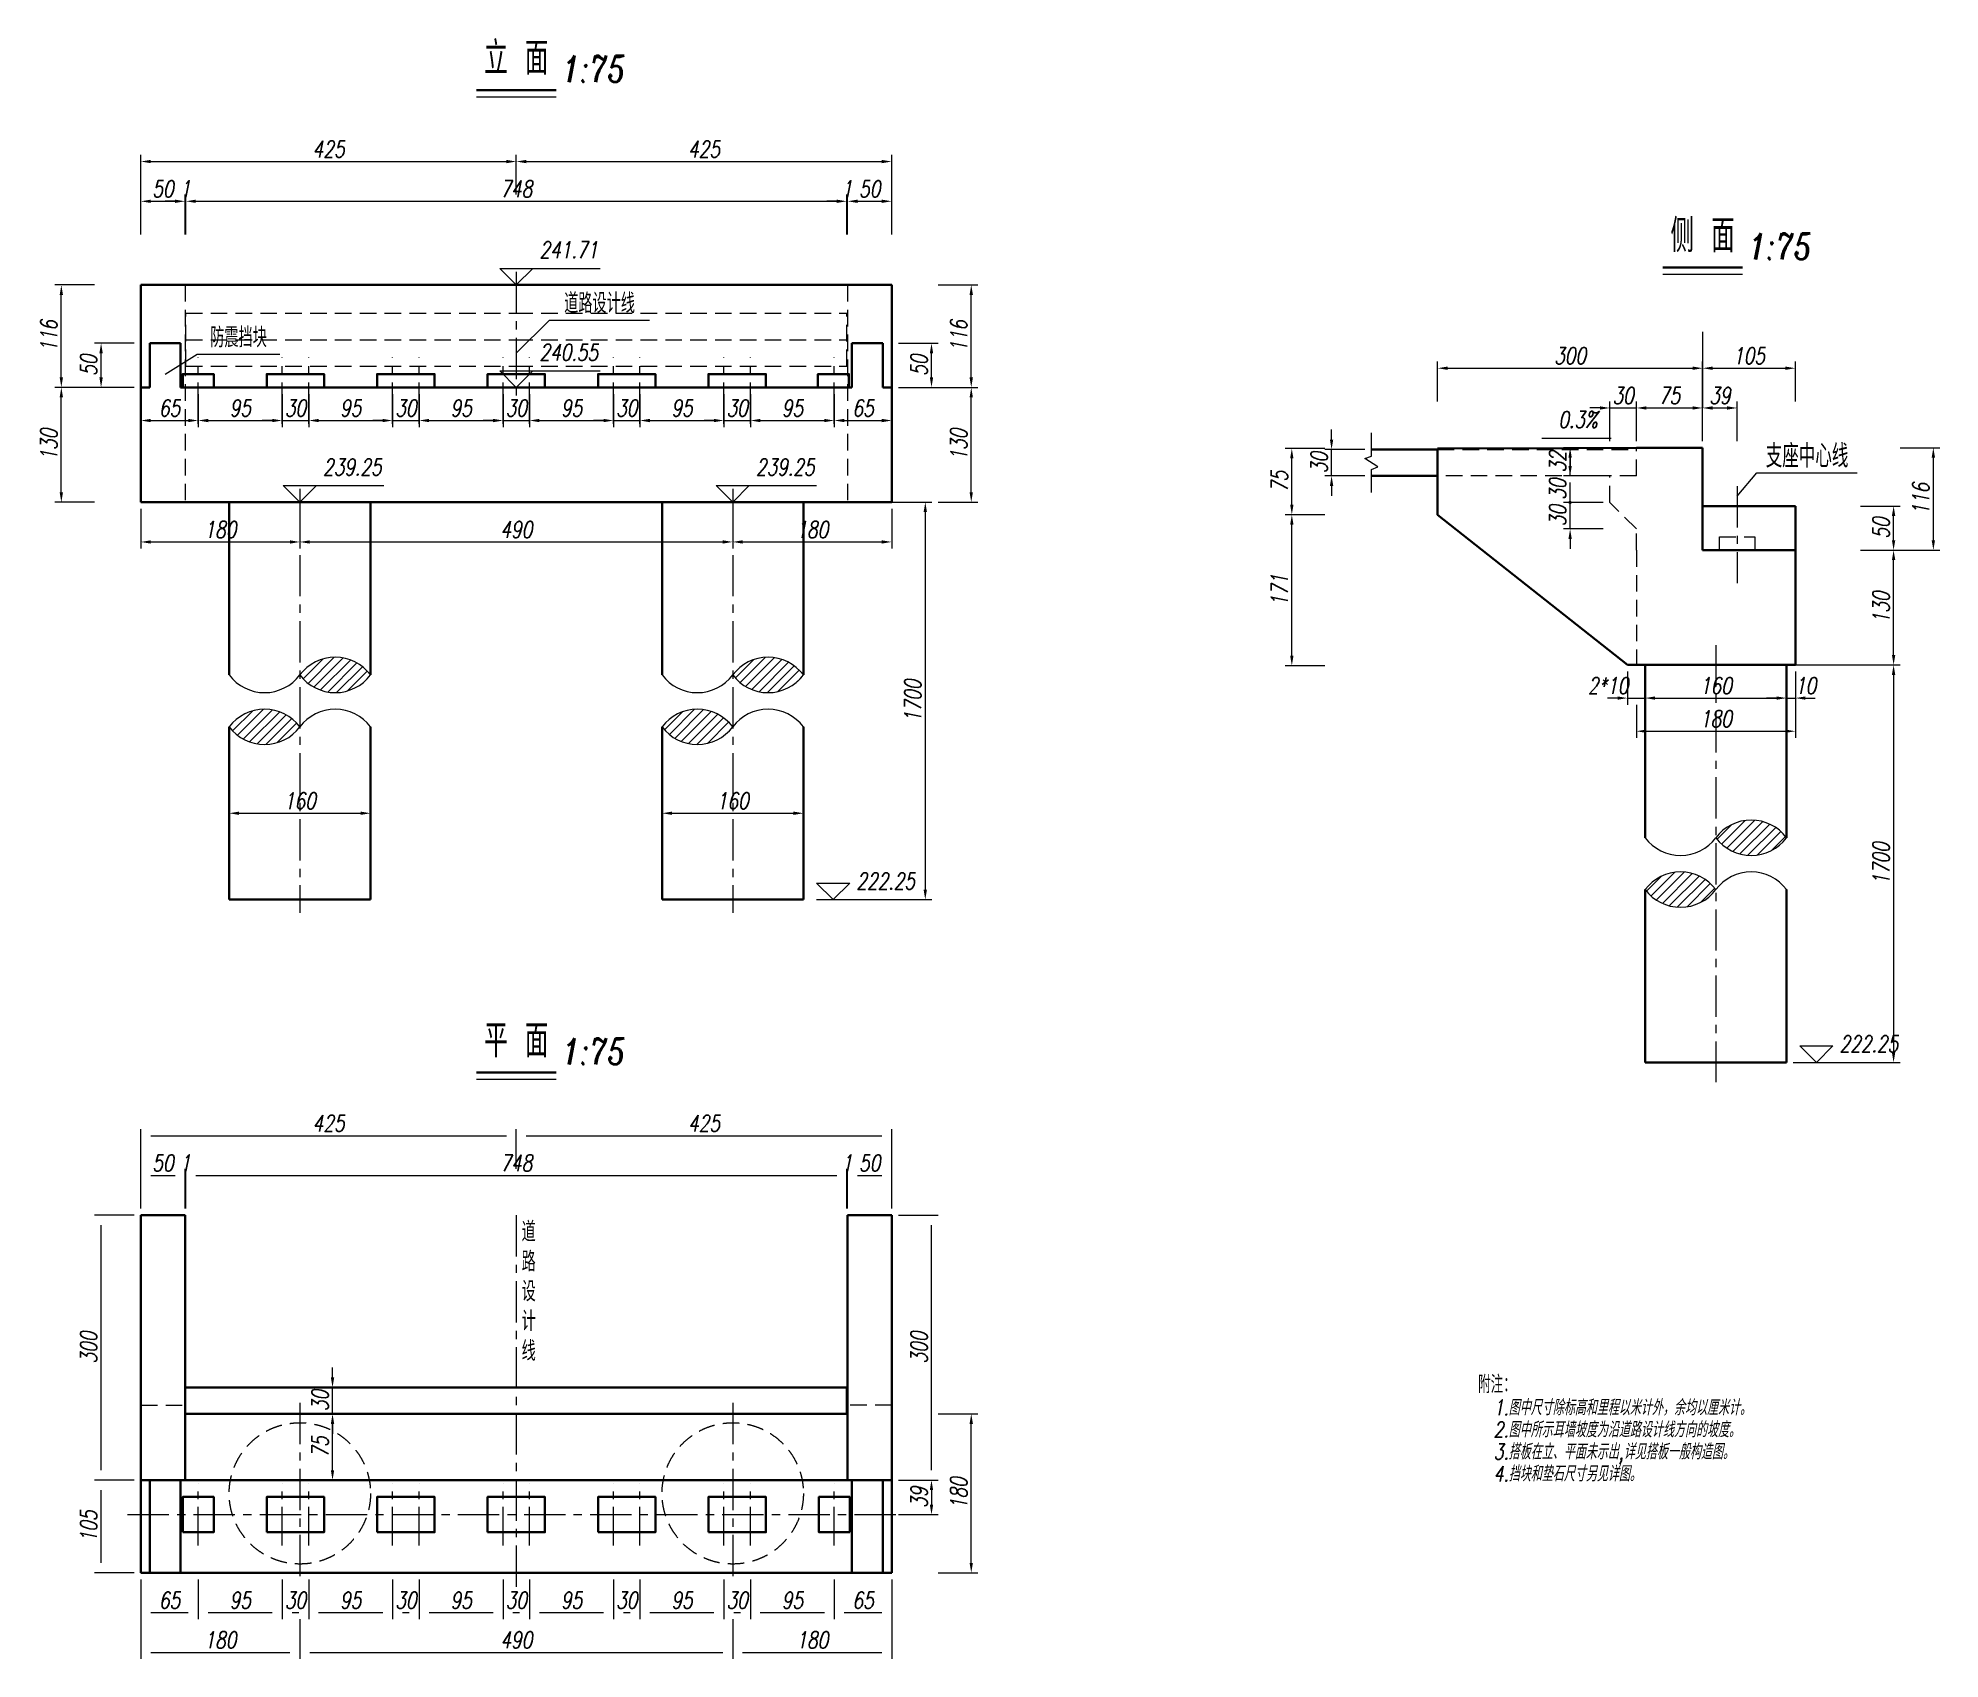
# Model space of a CAD drawing. Extents: x 3402 to 24931, y 1247 to 19601.
import ezdxf
from ezdxf.enums import TextEntityAlignment as Align

# ---------------------------------------------------------------- set-up
doc = ezdxf.new("R2010")
doc.units = 0
doc.linetypes.add('CENTER', pattern=[50.8, 31.75, -6.35, 6.35, -6.35])
doc.linetypes.add('DASHED', pattern=[19.05, 12.7, -6.35])
for name, color, linetype, lineweight in [('填充', 4, 'Continuous', 15), ('工作线', 1, 'Continuous', 35), ('文字', 7, 'Continuous', 15), ('构造虚线', 6, 'DASHED', 20), ('标注', 3, 'Continuous', 15), ('结构轮廓', 1, 'Continuous', 35), ('轴线', 2, 'CENTER', 15)]:
    doc.layers.add(name, color=color, linetype=linetype, lineweight=lineweight)
doc.styles.add('标注', font='ITALC1.SHX', dxfattribs={"width": 0.75, "bigfont": 'fsdb.shx'})
doc.styles.add('标题', font='ITALC1.SHX', dxfattribs={"width": 0.75, "height": 5, "bigfont": 'fsdb.shx'})
doc.styles.add('标题2', font='ITALC1.SHX', dxfattribs={"width": 0.75, "height": 4, "bigfont": 'fsdb.shx'})
doc.styles.add('注释', font='ITALC1.SHX', dxfattribs={"width": 0.75, "height": 3.5, "bigfont": 'fsdb.shx'})
doc.dimstyles.new('DimStyle75', dxfattribs={"dimtxt": 187.5, "dimasz": 112.5, "dimexe": 75, "dimexo": 75, "dimgap": 46.875, "dimtad": 1, "dimdec": 1, "dimlfac": 0.1, "dimdsep": 46, "dimtxsty": '标注', "dimsah": 1, "dimcen": 0, "dimclrd": 256, "dimclre": 256, "dimclrt": 256, "dimadec": 1, "dimazin": 2, "dimtfac": 1, "dimtdec": 4, "dimtmove": 2, "dimatfit": 3, "dimfxl": 1, "dimtolj": 1, "dimtzin": 0, "dimlwd": -1, "dimlwe": -1, "dimarcsym": 0})

msp = doc.modelspace()

# ---------------------------------------------------------------- texts
at = {"layer": '文字', "style": '标题', "width": 0.75}
for s, p in [('立 面', (8815.208333, 19072.000333)), ('侧 面', (22244.166667, 17063.472222)), ('平 面', (8815.208333, 7947.625667))]:
    msp.add_text(s, height=375, dxfattribs=at).set_placement(p, align=Align.BOTTOM_CENTER)
at = {"layer": '文字', "style": '标题2', "width": 0.75}
for p in [(9340.208333, 19012.000333), (22769.166667, 17003.472222), (9340.208333, 7887.625667)]:
    msp.add_text('1:75', height=300, dxfattribs=at).set_placement(p, align=Align.BOTTOM_LEFT)
at = {"layer": '文字', "style": '注释', "width": 0.75}
for s, height, p in [('道路设计线', 225, (9757.395833, 16598.119333)), ('防震挡块', 225, (5671.458333, 16211.375333)), ('支座中心线', 262.5, (23426.354167, 14868.472222))]:
    msp.add_text(s, height=height, dxfattribs=at).set_placement(p, align=Align.MIDDLE_CENTER)
at = {"layer": '文字', "width": 0.75}
for s, height, style, p in [('道', 225, '注释', (8875.208333, 6196.999667)), ('路', 225, '注释', (8875.208333, 5859.499667)), ('设', 225, '注释', (8875.208333, 5521.999667)), ('计', 225, '注释', (8875.208333, 5184.499667)), ('线', 225, '注释', (8875.208333, 4846.999667)), ('附注：', 200, '标题2', (19702.425595, 4457.027778)), ('1.图中尺寸除标高和里程以米计外，余均以厘米计。', 175, '注释', (19878.616071, 4182.027778)), ('2.图中所示耳墙坡度为沿道路设计线方向的坡度。', 175, '注释', (19878.616071, 3932.027778)), ('3.搭板在立、平面未示出,详见搭板一般构造图。', 175, '注释', (19878.616071, 3682.027778)), ('4.挡块和垫石尺寸另见详图。', 175, '注释', (19878.616071, 3432.027778))]:
    msp.add_text(s, height=height, dxfattribs=dict(at, style=style)).set_placement(p, align=Align.TOP_LEFT)
at = {"layer": '标注', "style": '标注', "width": 0.75}
for s, p in [('241.71', (9077.708333, 17052.625333)), ('240.55  ', (9077.708333, 15892.625333)), ('239.25', (6627.708333, 14592.625333)), ('239.25', (11527.708333, 14592.625333)), ('222.25  ', (12665.208333, 9905.125333)), ('222.25  ', (23794.166667, 8062.222222))]:
    msp.add_text(s, height=187.5, dxfattribs=at).set_placement(p, align=Align.BOTTOM_LEFT)
msp.add_text('0.3%', height=187.5, rotation=0.171887, dxfattribs=at).set_placement((20834.148762, 15130.492945), align=Align.BOTTOM_CENTER)

# ---------------------------------------------------------------- blocks, each defined once
blk = doc.blocks.new('*D48')
at = {"layer": 'Defpoints', "color": 0}
for p in [(4565.208333, 15645.125333), (5215.208333, 15645.125333), (5215.208333, 15270.125333)]:
    blk.add_point(p, dxfattribs=at)
at = {"layer": '标注'}
for p, q in [((4565.208333, 15570.125333), (4565.208333, 15195.125333)), ((5215.208333, 15570.125333), (5215.208333, 15195.125333)), ((4677.708333, 15270.125333), (5102.708333, 15270.125333))]:
    blk.add_line(p, q, dxfattribs=at)
for points in [[(4677.708333, 15288.875333), (4677.708333, 15251.375333), (4565.208333, 15270.125333)], [(5102.708333, 15288.875333), (5102.708333, 15251.375333), (5215.208333, 15270.125333)]]:
    blk.add_solid(points, dxfattribs=at)
at = {"layer": '标注', "insert": (4890.208333, 15410.750333), "char_height": 187.5, "attachment_point": 5, "style": '标注'}
blk.add_mtext('\\A1;65', dxfattribs=at)
blk = doc.blocks.new('*D49')
at = {"layer": 'Defpoints', "color": 0}
for p in [(5215.208333, 15645.125333), (6165.208333, 15645.125333), (6165.208333, 15270.125333)]:
    blk.add_point(p, dxfattribs=at)
at = {"layer": '标注'}
for p, q in [((5215.208333, 15570.125333), (5215.208333, 15195.125333)), ((6165.208333, 15570.125333), (6165.208333, 15195.125333)), ((5327.708333, 15270.125333), (6052.708333, 15270.125333))]:
    blk.add_line(p, q, dxfattribs=at)
for points in [[(5327.708333, 15288.875333), (5327.708333, 15251.375333), (5215.208333, 15270.125333)], [(6052.708333, 15288.875333), (6052.708333, 15251.375333), (6165.208333, 15270.125333)]]:
    blk.add_solid(points, dxfattribs=at)
at = {"layer": '标注', "insert": (5690.208333, 15410.750333), "char_height": 187.5, "attachment_point": 5, "style": '标注'}
blk.add_mtext('\\A1;95', dxfattribs=at)
blk = doc.blocks.new('*D50')
at = {"layer": 'Defpoints', "color": 0}
for p in [(6165.208333, 15645.125333), (6465.208333, 15645.125333), (6465.208333, 15270.125333)]:
    blk.add_point(p, dxfattribs=at)
at = {"layer": '标注'}
for p, q in [((6165.208333, 15570.125333), (6165.208333, 15195.125333)), ((6465.208333, 15570.125333), (6465.208333, 15195.125333)), ((6052.708333, 15270.125333), (5940.208333, 15270.125333)), ((6165.208333, 15270.125333), (6465.208333, 15270.125333)), ((6577.708333, 15270.125333), (6690.208333, 15270.125333))]:
    blk.add_line(p, q, dxfattribs=at)
for points in [[(6052.708333, 15288.875333), (6052.708333, 15251.375333), (6165.208333, 15270.125333)], [(6577.708333, 15288.875333), (6577.708333, 15251.375333), (6465.208333, 15270.125333)]]:
    blk.add_solid(points, dxfattribs=at)
at = {"layer": '标注', "insert": (6315.208333, 15410.751333), "char_height": 187.5, "attachment_point": 5, "style": '标注'}
blk.add_mtext('\\A1;30', dxfattribs=at)
blk = doc.blocks.new('*D51')
at = {"layer": 'Defpoints', "color": 0}
for p in [(6465.208333, 15645.125333), (7415.208333, 15645.125333), (7415.208333, 15270.125333)]:
    blk.add_point(p, dxfattribs=at)
at = {"layer": '标注'}
for p, q in [((6465.208333, 15570.125333), (6465.208333, 15195.125333)), ((7415.208333, 15570.125333), (7415.208333, 15195.125333)), ((6577.708333, 15270.125333), (7302.708333, 15270.125333))]:
    blk.add_line(p, q, dxfattribs=at)
for points in [[(6577.708333, 15288.875333), (6577.708333, 15251.375333), (6465.208333, 15270.125333)], [(7302.708333, 15288.875333), (7302.708333, 15251.375333), (7415.208333, 15270.125333)]]:
    blk.add_solid(points, dxfattribs=at)
at = {"layer": '标注', "insert": (6940.208333, 15410.750333), "char_height": 187.5, "attachment_point": 5, "style": '标注'}
blk.add_mtext('\\A1;95', dxfattribs=at)
blk = doc.blocks.new('*D52')
at = {"layer": 'Defpoints', "color": 0}
for p in [(7415.208333, 15645.125333), (7715.208333, 15645.125333), (7715.208333, 15270.125333)]:
    blk.add_point(p, dxfattribs=at)
at = {"layer": '标注'}
for p, q in [((7415.208333, 15570.125333), (7415.208333, 15195.125333)), ((7715.208333, 15570.125333), (7715.208333, 15195.125333)), ((7302.708333, 15270.125333), (7190.208333, 15270.125333)), ((7415.208333, 15270.125333), (7715.208333, 15270.125333)), ((7827.708333, 15270.125333), (7940.208333, 15270.125333))]:
    blk.add_line(p, q, dxfattribs=at)
for points in [[(7302.708333, 15288.875333), (7302.708333, 15251.375333), (7415.208333, 15270.125333)], [(7827.708333, 15288.875333), (7827.708333, 15251.375333), (7715.208333, 15270.125333)]]:
    blk.add_solid(points, dxfattribs=at)
at = {"layer": '标注', "insert": (7565.208333, 15410.751333), "char_height": 187.5, "attachment_point": 5, "style": '标注'}
blk.add_mtext('\\A1;30', dxfattribs=at)
blk = doc.blocks.new('*D53')
at = {"layer": 'Defpoints', "color": 0}
for p in [(7715.208333, 15645.125333), (8665.208333, 15645.125333), (8665.208333, 15270.125333)]:
    blk.add_point(p, dxfattribs=at)
at = {"layer": '标注'}
for p, q in [((7715.208333, 15570.125333), (7715.208333, 15195.125333)), ((8665.208333, 15570.125333), (8665.208333, 15195.125333)), ((7827.708333, 15270.125333), (8552.708333, 15270.125333))]:
    blk.add_line(p, q, dxfattribs=at)
for points in [[(7827.708333, 15288.875333), (7827.708333, 15251.375333), (7715.208333, 15270.125333)], [(8552.708333, 15288.875333), (8552.708333, 15251.375333), (8665.208333, 15270.125333)]]:
    blk.add_solid(points, dxfattribs=at)
at = {"layer": '标注', "insert": (8190.208333, 15410.750333), "char_height": 187.5, "attachment_point": 5, "style": '标注'}
blk.add_mtext('\\A1;95', dxfattribs=at)
blk = doc.blocks.new('*D54')
at = {"layer": 'Defpoints', "color": 0}
for p in [(8665.208333, 15645.125333), (8965.208333, 15645.125333), (8965.208333, 15270.125333)]:
    blk.add_point(p, dxfattribs=at)
at = {"layer": '标注'}
for p, q in [((8665.208333, 15570.125333), (8665.208333, 15195.125333)), ((8965.208333, 15570.125333), (8965.208333, 15195.125333)), ((8552.708333, 15270.125333), (8440.208333, 15270.125333)), ((8665.208333, 15270.125333), (8965.208333, 15270.125333)), ((9077.708333, 15270.125333), (9190.208333, 15270.125333))]:
    blk.add_line(p, q, dxfattribs=at)
for points in [[(8552.708333, 15288.875333), (8552.708333, 15251.375333), (8665.208333, 15270.125333)], [(9077.708333, 15288.875333), (9077.708333, 15251.375333), (8965.208333, 15270.125333)]]:
    blk.add_solid(points, dxfattribs=at)
at = {"layer": '标注', "insert": (8815.208333, 15410.751333), "char_height": 187.5, "attachment_point": 5, "style": '标注'}
blk.add_mtext('\\A1;30', dxfattribs=at)
blk = doc.blocks.new('*D55')
at = {"layer": 'Defpoints', "color": 0}
for p in [(8965.208333, 15645.125333), (9915.208333, 15645.125333), (9915.208333, 15270.125333)]:
    blk.add_point(p, dxfattribs=at)
at = {"layer": '标注'}
for p, q in [((8965.208333, 15570.125333), (8965.208333, 15195.125333)), ((9915.208333, 15570.125333), (9915.208333, 15195.125333)), ((9077.708333, 15270.125333), (9802.708333, 15270.125333))]:
    blk.add_line(p, q, dxfattribs=at)
for points in [[(9077.708333, 15288.875333), (9077.708333, 15251.375333), (8965.208333, 15270.125333)], [(9802.708333, 15288.875333), (9802.708333, 15251.375333), (9915.208333, 15270.125333)]]:
    blk.add_solid(points, dxfattribs=at)
at = {"layer": '标注', "insert": (9440.208333, 15410.750333), "char_height": 187.5, "attachment_point": 5, "style": '标注'}
blk.add_mtext('\\A1;95', dxfattribs=at)
blk = doc.blocks.new('*D56')
at = {"layer": 'Defpoints', "color": 0}
for p in [(9915.208333, 15645.125333), (10215.208333, 15645.125333), (10215.208333, 15270.125333)]:
    blk.add_point(p, dxfattribs=at)
at = {"layer": '标注'}
for p, q in [((9915.208333, 15570.125333), (9915.208333, 15195.125333)), ((10215.208333, 15570.125333), (10215.208333, 15195.125333)), ((9802.708333, 15270.125333), (9690.208333, 15270.125333)), ((9915.208333, 15270.125333), (10215.208333, 15270.125333)), ((10327.708333, 15270.125333), (10440.208333, 15270.125333))]:
    blk.add_line(p, q, dxfattribs=at)
for points in [[(9802.708333, 15288.875333), (9802.708333, 15251.375333), (9915.208333, 15270.125333)], [(10327.708333, 15288.875333), (10327.708333, 15251.375333), (10215.208333, 15270.125333)]]:
    blk.add_solid(points, dxfattribs=at)
at = {"layer": '标注', "insert": (10065.208333, 15410.751333), "char_height": 187.5, "attachment_point": 5, "style": '标注'}
blk.add_mtext('\\A1;30', dxfattribs=at)
blk = doc.blocks.new('*D57')
at = {"layer": 'Defpoints', "color": 0}
for p in [(10215.208333, 15645.125333), (11165.208333, 15645.125333), (11165.208333, 15270.125333)]:
    blk.add_point(p, dxfattribs=at)
at = {"layer": '标注'}
for p, q in [((10215.208333, 15570.125333), (10215.208333, 15195.125333)), ((11165.208333, 15570.125333), (11165.208333, 15195.125333)), ((10327.708333, 15270.125333), (11052.708333, 15270.125333))]:
    blk.add_line(p, q, dxfattribs=at)
for points in [[(10327.708333, 15288.875333), (10327.708333, 15251.375333), (10215.208333, 15270.125333)], [(11052.708333, 15288.875333), (11052.708333, 15251.375333), (11165.208333, 15270.125333)]]:
    blk.add_solid(points, dxfattribs=at)
at = {"layer": '标注', "insert": (10690.208333, 15410.750333), "char_height": 187.5, "attachment_point": 5, "style": '标注'}
blk.add_mtext('\\A1;95', dxfattribs=at)
blk = doc.blocks.new('*D58')
at = {"layer": 'Defpoints', "color": 0}
for p in [(11165.208333, 15645.125333), (11465.208333, 15645.125333), (11465.208333, 15270.125333)]:
    blk.add_point(p, dxfattribs=at)
at = {"layer": '标注'}
for p, q in [((11165.208333, 15570.125333), (11165.208333, 15195.125333)), ((11465.208333, 15570.125333), (11465.208333, 15195.125333)), ((11052.708333, 15270.125333), (10940.208333, 15270.125333)), ((11165.208333, 15270.125333), (11465.208333, 15270.125333)), ((11577.708333, 15270.125333), (11690.208333, 15270.125333))]:
    blk.add_line(p, q, dxfattribs=at)
for points in [[(11052.708333, 15288.875333), (11052.708333, 15251.375333), (11165.208333, 15270.125333)], [(11577.708333, 15288.875333), (11577.708333, 15251.375333), (11465.208333, 15270.125333)]]:
    blk.add_solid(points, dxfattribs=at)
at = {"layer": '标注', "insert": (11315.208333, 15410.751333), "char_height": 187.5, "attachment_point": 5, "style": '标注'}
blk.add_mtext('\\A1;30', dxfattribs=at)
blk = doc.blocks.new('*D59')
at = {"layer": 'Defpoints', "color": 0}
for p in [(11465.208333, 15645.125333), (12415.208333, 15645.125333), (12415.208333, 15270.125333)]:
    blk.add_point(p, dxfattribs=at)
at = {"layer": '标注'}
for p, q in [((11465.208333, 15570.125333), (11465.208333, 15195.125333)), ((12415.208333, 15570.125333), (12415.208333, 15195.125333)), ((11577.708333, 15270.125333), (12302.708333, 15270.125333))]:
    blk.add_line(p, q, dxfattribs=at)
for points in [[(11577.708333, 15288.875333), (11577.708333, 15251.375333), (11465.208333, 15270.125333)], [(12302.708333, 15288.875333), (12302.708333, 15251.375333), (12415.208333, 15270.125333)]]:
    blk.add_solid(points, dxfattribs=at)
at = {"layer": '标注', "insert": (11940.208333, 15410.750333), "char_height": 187.5, "attachment_point": 5, "style": '标注'}
blk.add_mtext('\\A1;95', dxfattribs=at)
blk = doc.blocks.new('*D60')
at = {"layer": 'Defpoints', "color": 0}
for p in [(12415.208333, 15645.125333), (13065.208333, 15645.125333), (13065.208333, 15270.125333)]:
    blk.add_point(p, dxfattribs=at)
at = {"layer": '标注'}
for p, q in [((12415.208333, 15570.125333), (12415.208333, 15195.125333)), ((13065.208333, 15570.125333), (13065.208333, 15195.125333)), ((12527.708333, 15270.125333), (12952.708333, 15270.125333))]:
    blk.add_line(p, q, dxfattribs=at)
for points in [[(12527.708333, 15288.875333), (12527.708333, 15251.375333), (12415.208333, 15270.125333)], [(12952.708333, 15288.875333), (12952.708333, 15251.375333), (13065.208333, 15270.125333)]]:
    blk.add_solid(points, dxfattribs=at)
at = {"layer": '标注', "insert": (12740.208333, 15410.750333), "char_height": 187.5, "attachment_point": 5, "style": '标注'}
blk.add_mtext('\\A1;65', dxfattribs=at)
blk = doc.blocks.new('*D61')
at = {"layer": 'Defpoints', "color": 0}
for p in [(5065.208333, 17752.625333), (4565.208333, 17302.625333), (5065.208333, 17302.625333)]:
    blk.add_point(p, dxfattribs=at)
at = {"layer": '标注'}
for p, q in [((4565.208333, 17377.625333), (4565.208333, 17827.625333)), ((4677.708333, 17752.625333), (4952.708333, 17752.625333)), ((5065.208333, 17377.625333), (5065.208333, 17827.625333))]:
    blk.add_line(p, q, dxfattribs=at)
for points in [[(4677.708333, 17771.375333), (4677.708333, 17733.875333), (4565.208333, 17752.625333)], [(4952.708333, 17771.375333), (4952.708333, 17733.875333), (5065.208333, 17752.625333)]]:
    blk.add_solid(points, dxfattribs=at)
at = {"layer": '标注', "insert": (4815.208333, 17893.250333), "char_height": 187.5, "attachment_point": 5, "style": '标注'}
blk.add_mtext('\\A1;50', dxfattribs=at)
blk = doc.blocks.new('*D62')
at = {"layer": 'Defpoints', "color": 0}
for p in [(5075.208333, 17752.625333), (5065.208333, 17302.625333), (5075.208333, 17302.625333)]:
    blk.add_point(p, dxfattribs=at)
at = {"layer": '标注'}
for p, q in [((4952.708333, 17752.625333), (4840.208333, 17752.625333)), ((5065.208333, 17377.625333), (5065.208333, 17827.625333)), ((5065.208333, 17752.625333), (5075.208333, 17752.625333)), ((5075.208333, 17377.625333), (5075.208333, 17827.625333)), ((5187.708333, 17752.625333), (5300.208333, 17752.625333))]:
    blk.add_line(p, q, dxfattribs=at)
for points in [[(4952.708333, 17771.375333), (4952.708333, 17733.875333), (5065.208333, 17752.625333)], [(5187.708333, 17771.375333), (5187.708333, 17733.875333), (5075.208333, 17752.625333)]]:
    blk.add_solid(points, dxfattribs=at)
at = {"layer": '标注', "insert": (5070.208333, 17893.251333), "char_height": 187.5, "attachment_point": 5, "style": '标注'}
blk.add_mtext('\\A1;1', dxfattribs=at)
blk = doc.blocks.new('*D63')
at = {"layer": 'Defpoints', "color": 0}
for p in [(12555.208333, 17752.625333), (5075.208333, 17302.625333), (12555.208333, 17302.625333)]:
    blk.add_point(p, dxfattribs=at)
at = {"layer": '标注'}
for p, q in [((5075.208333, 17377.625333), (5075.208333, 17827.625333)), ((5187.708333, 17752.625333), (12442.708333, 17752.625333)), ((12555.208333, 17377.625333), (12555.208333, 17827.625333))]:
    blk.add_line(p, q, dxfattribs=at)
for points in [[(5187.708333, 17771.375333), (5187.708333, 17733.875333), (5075.208333, 17752.625333)], [(12442.708333, 17771.375333), (12442.708333, 17733.875333), (12555.208333, 17752.625333)]]:
    blk.add_solid(points, dxfattribs=at)
at = {"layer": '标注', "insert": (8815.208333, 17893.250333), "char_height": 187.5, "attachment_point": 5, "style": '标注'}
blk.add_mtext('\\A1;748', dxfattribs=at)
blk = doc.blocks.new('*D64')
at = {"layer": 'Defpoints', "color": 0}
for p in [(12565.208333, 17752.625333), (12555.208333, 17302.625333), (12565.208333, 17302.625333)]:
    blk.add_point(p, dxfattribs=at)
at = {"layer": '标注'}
for p, q in [((12442.708333, 17752.625333), (12330.208333, 17752.625333)), ((12555.208333, 17377.625333), (12555.208333, 17827.625333)), ((12555.208333, 17752.625333), (12565.208333, 17752.625333)), ((12565.208333, 17377.625333), (12565.208333, 17827.625333)), ((12677.708333, 17752.625333), (12790.208333, 17752.625333))]:
    blk.add_line(p, q, dxfattribs=at)
for points in [[(12442.708333, 17771.375333), (12442.708333, 17733.875333), (12555.208333, 17752.625333)], [(12677.708333, 17771.375333), (12677.708333, 17733.875333), (12565.208333, 17752.625333)]]:
    blk.add_solid(points, dxfattribs=at)
at = {"layer": '标注', "insert": (12560.208333, 17893.251333), "char_height": 187.5, "attachment_point": 5, "style": '标注'}
blk.add_mtext('\\A1;1', dxfattribs=at)
blk = doc.blocks.new('*D65')
at = {"layer": 'Defpoints', "color": 0}
for p in [(13065.208333, 17752.625333), (12565.208333, 17302.625333), (13065.208333, 17302.625333)]:
    blk.add_point(p, dxfattribs=at)
at = {"layer": '标注'}
for p, q in [((12565.208333, 17377.625333), (12565.208333, 17827.625333)), ((12677.708333, 17752.625333), (12952.708333, 17752.625333)), ((13065.208333, 17377.625333), (13065.208333, 17827.625333))]:
    blk.add_line(p, q, dxfattribs=at)
for points in [[(12677.708333, 17771.375333), (12677.708333, 17733.875333), (12565.208333, 17752.625333)], [(12952.708333, 17771.375333), (12952.708333, 17733.875333), (13065.208333, 17752.625333)]]:
    blk.add_solid(points, dxfattribs=at)
at = {"layer": '标注', "insert": (12815.208333, 17893.250333), "char_height": 187.5, "attachment_point": 5, "style": '标注'}
blk.add_mtext('\\A1;50', dxfattribs=at)
blk = doc.blocks.new('*D66')
at = {"layer": 'Defpoints', "color": 0}
for p in [(4115.208333, 16145.125333), (4565.208333, 16145.125333), (4565.208333, 15645.125333)]:
    blk.add_point(p, dxfattribs=at)
at = {"layer": '标注'}
for p, q in [((4490.208333, 16145.125333), (4040.208333, 16145.125333)), ((4115.208333, 15757.625333), (4115.208333, 16032.625333)), ((4490.208333, 15645.125333), (4040.208333, 15645.125333))]:
    blk.add_line(p, q, dxfattribs=at)
for points in [[(4096.458333, 16032.625333), (4133.958333, 16032.625333), (4115.208333, 16145.125333)], [(4096.458333, 15757.625333), (4133.958333, 15757.625333), (4115.208333, 15645.125333)]]:
    blk.add_solid(points, dxfattribs=at)
at = {"layer": '标注', "insert": (3974.583333, 15895.125333), "char_height": 187.5, "attachment_point": 5, "rotation": 90, "style": '标注'}
blk.add_mtext('\\A1;50', dxfattribs=at)
blk = doc.blocks.new('*D67')
at = {"layer": 'Defpoints', "color": 0}
for p in [(13065.208333, 16145.125333), (13515.208333, 16145.125333), (13065.208333, 15645.125333)]:
    blk.add_point(p, dxfattribs=at)
at = {"layer": '标注'}
for p, q in [((13140.208333, 16145.125333), (13590.208333, 16145.125333)), ((13515.208333, 15757.625333), (13515.208333, 16032.625333)), ((13140.208333, 15645.125333), (13590.208333, 15645.125333))]:
    blk.add_line(p, q, dxfattribs=at)
for points in [[(13496.458333, 16032.625333), (13533.958333, 16032.625333), (13515.208333, 16145.125333)], [(13496.458333, 15757.625333), (13533.958333, 15757.625333), (13515.208333, 15645.125333)]]:
    blk.add_solid(points, dxfattribs=at)
at = {"layer": '标注', "insert": (13374.583333, 15895.125333), "char_height": 187.5, "attachment_point": 5, "rotation": 90, "style": '标注'}
blk.add_mtext('\\A1;50', dxfattribs=at)
blk = doc.blocks.new('*D68')
at = {"layer": 'Defpoints', "color": 0}
for p in [(3665.208333, 15645.125333), (4115.208333, 15645.125333), (4115.208333, 14345.125333)]:
    blk.add_point(p, dxfattribs=at)
at = {"layer": '标注'}
for p, q in [((4040.208333, 15645.125333), (3590.208333, 15645.125333)), ((3665.208333, 14457.625333), (3665.208333, 15532.625333)), ((4040.208333, 14345.125333), (3590.208333, 14345.125333))]:
    blk.add_line(p, q, dxfattribs=at)
for points in [[(3646.458333, 15532.625333), (3683.958333, 15532.625333), (3665.208333, 15645.125333)], [(3646.458333, 14457.625333), (3683.958333, 14457.625333), (3665.208333, 14345.125333)]]:
    blk.add_solid(points, dxfattribs=at)
at = {"layer": '标注', "insert": (3524.583333, 14995.125333), "char_height": 187.5, "attachment_point": 5, "rotation": 90, "style": '标注'}
blk.add_mtext('\\A1;130', dxfattribs=at)
blk = doc.blocks.new('*D69')
at = {"layer": 'Defpoints', "color": 0}
for p in [(3665.208333, 16805.125333), (4115.208333, 16805.125333), (4115.208333, 15645.125333)]:
    blk.add_point(p, dxfattribs=at)
at = {"layer": '标注'}
for p, q in [((4040.208333, 16805.125333), (3590.208333, 16805.125333)), ((3665.208333, 15757.625333), (3665.208333, 16692.625333)), ((4040.208333, 15645.125333), (3590.208333, 15645.125333))]:
    blk.add_line(p, q, dxfattribs=at)
for points in [[(3646.458333, 16692.625333), (3683.958333, 16692.625333), (3665.208333, 16805.125333)], [(3646.458333, 15757.625333), (3683.958333, 15757.625333), (3665.208333, 15645.125333)]]:
    blk.add_solid(points, dxfattribs=at)
at = {"layer": '标注', "insert": (3524.583333, 16225.125333), "char_height": 187.5, "attachment_point": 5, "rotation": 90, "style": '标注'}
blk.add_mtext('\\A1;116', dxfattribs=at)
blk = doc.blocks.new('*D70')
at = {"layer": 'Defpoints', "color": 0}
for p in [(13515.208333, 15645.125333), (13965.208333, 15645.125333), (13515.208333, 14345.125333)]:
    blk.add_point(p, dxfattribs=at)
at = {"layer": '标注'}
for p, q in [((13590.208333, 15645.125333), (14040.208333, 15645.125333)), ((13965.208333, 14457.625333), (13965.208333, 15532.625333)), ((13590.208333, 14345.125333), (14040.208333, 14345.125333))]:
    blk.add_line(p, q, dxfattribs=at)
for points in [[(13946.458333, 15532.625333), (13983.958333, 15532.625333), (13965.208333, 15645.125333)], [(13946.458333, 14457.625333), (13983.958333, 14457.625333), (13965.208333, 14345.125333)]]:
    blk.add_solid(points, dxfattribs=at)
at = {"layer": '标注', "insert": (13824.583333, 14995.125333), "char_height": 187.5, "attachment_point": 5, "rotation": 90, "style": '标注'}
blk.add_mtext('\\A1;130', dxfattribs=at)
blk = doc.blocks.new('*D71')
at = {"layer": 'Defpoints', "color": 0}
for p in [(13515.208333, 16805.125333), (13965.208333, 16805.125333), (13515.208333, 15645.125333)]:
    blk.add_point(p, dxfattribs=at)
at = {"layer": '标注'}
for p, q in [((13590.208333, 16805.125333), (14040.208333, 16805.125333)), ((13965.208333, 15757.625333), (13965.208333, 16692.625333)), ((13590.208333, 15645.125333), (14040.208333, 15645.125333))]:
    blk.add_line(p, q, dxfattribs=at)
for points in [[(13946.458333, 16692.625333), (13983.958333, 16692.625333), (13965.208333, 16805.125333)], [(13946.458333, 15757.625333), (13983.958333, 15757.625333), (13965.208333, 15645.125333)]]:
    blk.add_solid(points, dxfattribs=at)
at = {"layer": '标注', "insert": (13824.583333, 16225.125333), "char_height": 187.5, "attachment_point": 5, "rotation": 90, "style": '标注'}
blk.add_mtext('\\A1;116', dxfattribs=at)
blk = doc.blocks.new('*D72')
at = {"layer": 'Defpoints', "color": 0}
for p in [(8815.208333, 18202.625333), (4565.208333, 17752.625333), (8815.208333, 17752.625333)]:
    blk.add_point(p, dxfattribs=at)
at = {"layer": '标注'}
for p, q in [((4565.208333, 17827.625333), (4565.208333, 18277.625333)), ((4677.708333, 18202.625333), (8702.708333, 18202.625333)), ((8815.208333, 17827.625333), (8815.208333, 18277.625333))]:
    blk.add_line(p, q, dxfattribs=at)
for points in [[(4677.708333, 18221.375333), (4677.708333, 18183.875333), (4565.208333, 18202.625333)], [(8702.708333, 18221.375333), (8702.708333, 18183.875333), (8815.208333, 18202.625333)]]:
    blk.add_solid(points, dxfattribs=at)
at = {"layer": '标注', "insert": (6690.208333, 18343.250333), "char_height": 187.5, "attachment_point": 5, "style": '标注'}
blk.add_mtext('\\A1;425', dxfattribs=at)
blk = doc.blocks.new('*D73')
at = {"layer": 'Defpoints', "color": 0}
for p in [(13065.208333, 18202.625333), (8815.208333, 17752.625333), (13065.208333, 17752.625333)]:
    blk.add_point(p, dxfattribs=at)
at = {"layer": '标注'}
for p, q in [((8815.208333, 17827.625333), (8815.208333, 18277.625333)), ((8927.708333, 18202.625333), (12952.708333, 18202.625333)), ((13065.208333, 17827.625333), (13065.208333, 18277.625333))]:
    blk.add_line(p, q, dxfattribs=at)
for points in [[(8927.708333, 18221.375333), (8927.708333, 18183.875333), (8815.208333, 18202.625333)], [(12952.708333, 18221.375333), (12952.708333, 18183.875333), (13065.208333, 18202.625333)]]:
    blk.add_solid(points, dxfattribs=at)
at = {"layer": '标注', "insert": (10940.208333, 18343.250333), "char_height": 187.5, "attachment_point": 5, "style": '标注'}
blk.add_mtext('\\A1;425', dxfattribs=at)
blk = doc.blocks.new('*D74')
at = {"layer": 'Defpoints', "color": 0}
for p in [(5565.208333, 10823.250333), (7165.208333, 10823.250333), (7165.208333, 10823.250333)]:
    blk.add_point(p, dxfattribs=at)
at = {"layer": '标注'}
blk.add_line((5677.708333, 10823.250333), (7052.708333, 10823.250333), dxfattribs=at)
for points in [[(5677.708333, 10842.000333), (5677.708333, 10804.500333), (5565.208333, 10823.250333)], [(7052.708333, 10842.000333), (7052.708333, 10804.500333), (7165.208333, 10823.250333)]]:
    blk.add_solid(points, dxfattribs=at)
at = {"layer": '标注', "insert": (6365.208333, 10963.875333), "char_height": 187.5, "attachment_point": 5, "style": '标注'}
blk.add_mtext('\\A1;160', dxfattribs=at)
blk = doc.blocks.new('*D75')
at = {"layer": 'Defpoints', "color": 0}
for p in [(10465.208333, 10823.250333), (12065.208333, 10823.250333), (12065.208333, 10823.250333)]:
    blk.add_point(p, dxfattribs=at)
at = {"layer": '标注'}
blk.add_line((10577.708333, 10823.250333), (11952.708333, 10823.250333), dxfattribs=at)
for points in [[(10577.708333, 10842.000333), (10577.708333, 10804.500333), (10465.208333, 10823.250333)], [(11952.708333, 10842.000333), (11952.708333, 10804.500333), (12065.208333, 10823.250333)]]:
    blk.add_solid(points, dxfattribs=at)
at = {"layer": '标注', "insert": (11265.208333, 10963.875333), "char_height": 187.5, "attachment_point": 5, "style": '标注'}
blk.add_mtext('\\A1;160', dxfattribs=at)
blk = doc.blocks.new('*D76')
at = {"layer": 'Defpoints', "color": 0}
for p in [(4565.208333, 14345.125333), (6365.208333, 14345.125333), (6365.208333, 13895.125333)]:
    blk.add_point(p, dxfattribs=at)
at = {"layer": '标注'}
for p, q in [((4565.208333, 14270.125333), (4565.208333, 13820.125333)), ((6365.208333, 14270.125333), (6365.208333, 13820.125333)), ((4677.708333, 13895.125333), (6252.708333, 13895.125333))]:
    blk.add_line(p, q, dxfattribs=at)
for points in [[(4677.708333, 13913.875333), (4677.708333, 13876.375333), (4565.208333, 13895.125333)], [(6252.708333, 13913.875333), (6252.708333, 13876.375333), (6365.208333, 13895.125333)]]:
    blk.add_solid(points, dxfattribs=at)
at = {"layer": '标注', "insert": (5465.208333, 14035.750333), "char_height": 187.5, "attachment_point": 5, "style": '标注'}
blk.add_mtext('\\A1;180', dxfattribs=at)
blk = doc.blocks.new('*D77')
at = {"layer": 'Defpoints', "color": 0}
for p in [(6365.208333, 14345.125333), (11265.208333, 14345.125333), (11265.208333, 13895.125333)]:
    blk.add_point(p, dxfattribs=at)
at = {"layer": '标注'}
for p, q in [((6365.208333, 14270.125333), (6365.208333, 13820.125333)), ((11265.208333, 14270.125333), (11265.208333, 13820.125333)), ((6477.708333, 13895.125333), (11152.708333, 13895.125333))]:
    blk.add_line(p, q, dxfattribs=at)
for points in [[(6477.708333, 13913.875333), (6477.708333, 13876.375333), (6365.208333, 13895.125333)], [(11152.708333, 13913.875333), (11152.708333, 13876.375333), (11265.208333, 13895.125333)]]:
    blk.add_solid(points, dxfattribs=at)
at = {"layer": '标注', "insert": (8815.208333, 14035.750333), "char_height": 187.5, "attachment_point": 5, "style": '标注'}
blk.add_mtext('\\A1;490', dxfattribs=at)
blk = doc.blocks.new('*D78')
at = {"layer": 'Defpoints', "color": 0}
for p in [(11265.208333, 14345.125333), (13065.208333, 14345.125333), (13065.208333, 13895.125333)]:
    blk.add_point(p, dxfattribs=at)
at = {"layer": '标注'}
for p, q in [((11265.208333, 14270.125333), (11265.208333, 13820.125333)), ((13065.208333, 14270.125333), (13065.208333, 13820.125333)), ((11377.708333, 13895.125333), (12952.708333, 13895.125333))]:
    blk.add_line(p, q, dxfattribs=at)
for points in [[(11377.708333, 13913.875333), (11377.708333, 13876.375333), (11265.208333, 13895.125333)], [(12952.708333, 13913.875333), (12952.708333, 13876.375333), (13065.208333, 13895.125333)]]:
    blk.add_solid(points, dxfattribs=at)
at = {"layer": '标注', "insert": (12165.208333, 14035.750333), "char_height": 187.5, "attachment_point": 5, "style": '标注'}
blk.add_mtext('\\A1;180', dxfattribs=at)
blk = doc.blocks.new('_Solid')
at = {"color": 0}
blk.add_solid([(-1, 0.166667), (0, 0), (-1, -0.166667), (-1, 0.166667)], dxfattribs=at)
blk = doc.blocks.new('*D2')
at = {"layer": '标注'}
for p, q in [((4565.208333, 1696.999667), (4565.208333, 1246.999667)), ((6365.208333, 1696.999667), (6365.208333, 1246.999667)), ((4677.708333, 1321.999667), (6252.708333, 1321.999667))]:
    blk.add_line(p, q, dxfattribs=at)
at = {"layer": '标注', "xscale": 112.5, "yscale": 112.5, "zscale": 112.5, "rotation": 180}
blk.add_blockref('_Solid', (4565.208333, 1321.999667), dxfattribs=at)
at = {"layer": '标注', "xscale": 112.5, "yscale": 112.5, "zscale": 112.5}
blk.add_blockref('_Solid', (6365.208333, 1321.999667), dxfattribs=at)
at = {"layer": '标注', "insert": (5465.208333, 1462.625667), "char_height": 187.5, "width": 250, "attachment_point": 5, "style": '标注'}
blk.add_mtext('180', dxfattribs=at)
blk = doc.blocks.new('*D3')
at = {"layer": '标注'}
for p, q in [((6365.208333, 1696.999667), (6365.208333, 1246.999667)), ((11265.208333, 1696.999667), (11265.208333, 1246.999667)), ((6477.708333, 1321.999667), (11152.708333, 1321.999667))]:
    blk.add_line(p, q, dxfattribs=at)
at = {"layer": '标注', "xscale": 112.5, "yscale": 112.5, "zscale": 112.5, "rotation": 180}
blk.add_blockref('_Solid', (6365.208333, 1321.999667), dxfattribs=at)
at = {"layer": '标注', "xscale": 112.5, "yscale": 112.5, "zscale": 112.5}
blk.add_blockref('_Solid', (11265.208333, 1321.999667), dxfattribs=at)
at = {"layer": '标注', "insert": (8815.208333, 1462.625667), "char_height": 187.5, "width": 281.25, "attachment_point": 5, "style": '标注'}
blk.add_mtext('490', dxfattribs=at)
blk = doc.blocks.new('*D4')
at = {"layer": '标注'}
for p, q in [((11265.208333, 1696.999667), (11265.208333, 1246.999667)), ((13065.208333, 1696.999667), (13065.208333, 1246.999667)), ((11377.708333, 1321.999667), (12952.708333, 1321.999667))]:
    blk.add_line(p, q, dxfattribs=at)
at = {"layer": '标注', "xscale": 112.5, "yscale": 112.5, "zscale": 112.5, "rotation": 180}
blk.add_blockref('_Solid', (11265.208333, 1321.999667), dxfattribs=at)
at = {"layer": '标注', "xscale": 112.5, "yscale": 112.5, "zscale": 112.5}
blk.add_blockref('_Solid', (13065.208333, 1321.999667), dxfattribs=at)
at = {"layer": '标注', "insert": (12165.208333, 1462.625667), "char_height": 187.5, "width": 250, "attachment_point": 5, "style": '标注'}
blk.add_mtext('180', dxfattribs=at)
blk = doc.blocks.new('*D5')
at = {"layer": '标注'}
for p, q in [((4565.208333, 2146.999667), (4565.208333, 1696.999667)), ((5215.208333, 2146.999667), (5215.208333, 1696.999667)), ((4677.708333, 1771.999667), (5102.708333, 1771.999667))]:
    blk.add_line(p, q, dxfattribs=at)
at = {"layer": '标注', "xscale": 112.5, "yscale": 112.5, "zscale": 112.5, "rotation": 180}
blk.add_blockref('_Solid', (4565.208333, 1771.999667), dxfattribs=at)
at = {"layer": '标注', "xscale": 112.5, "yscale": 112.5, "zscale": 112.5}
blk.add_blockref('_Solid', (5215.208333, 1771.999667), dxfattribs=at)
at = {"layer": '标注', "insert": (4890.208333, 1912.625667), "char_height": 187.5, "width": 187.5, "attachment_point": 5, "style": '标注'}
blk.add_mtext('65', dxfattribs=at)
blk = doc.blocks.new('*D6')
at = {"layer": '标注'}
for p, q in [((5215.208333, 2146.999667), (5215.208333, 1696.999667)), ((6165.208333, 2146.999667), (6165.208333, 1696.999667)), ((5327.708333, 1771.999667), (6052.708333, 1771.999667))]:
    blk.add_line(p, q, dxfattribs=at)
at = {"layer": '标注', "xscale": 112.5, "yscale": 112.5, "zscale": 112.5, "rotation": 180}
blk.add_blockref('_Solid', (5215.208333, 1771.999667), dxfattribs=at)
at = {"layer": '标注', "xscale": 112.5, "yscale": 112.5, "zscale": 112.5}
blk.add_blockref('_Solid', (6165.208333, 1771.999667), dxfattribs=at)
at = {"layer": '标注', "insert": (5690.208333, 1912.625667), "char_height": 187.5, "width": 187.5, "attachment_point": 5, "style": '标注'}
blk.add_mtext('95', dxfattribs=at)
blk = doc.blocks.new('*D7')
at = {"layer": '标注'}
for p, q in [((6165.208333, 2146.999667), (6165.208333, 1696.999667)), ((6465.208333, 2146.999667), (6465.208333, 1696.999667)), ((6277.708333, 1771.999667), (6352.708333, 1771.999667))]:
    blk.add_line(p, q, dxfattribs=at)
at = {"layer": '标注', "xscale": 112.5, "yscale": 112.5, "zscale": 112.5, "rotation": 180}
blk.add_blockref('_Solid', (6165.208333, 1771.999667), dxfattribs=at)
at = {"layer": '标注', "xscale": 112.5, "yscale": 112.5, "zscale": 112.5}
blk.add_blockref('_Solid', (6465.208333, 1771.999667), dxfattribs=at)
at = {"layer": '标注', "insert": (6315.208333, 1912.625667), "char_height": 187.5, "width": 187.5, "attachment_point": 5, "style": '标注'}
blk.add_mtext('30', dxfattribs=at)
blk = doc.blocks.new('*D8')
at = {"layer": '标注'}
for p, q in [((6465.208333, 2146.999667), (6465.208333, 1696.999667)), ((7415.208333, 2146.999667), (7415.208333, 1696.999667)), ((6577.708333, 1771.999667), (7302.708333, 1771.999667))]:
    blk.add_line(p, q, dxfattribs=at)
at = {"layer": '标注', "xscale": 112.5, "yscale": 112.5, "zscale": 112.5, "rotation": 180}
blk.add_blockref('_Solid', (6465.208333, 1771.999667), dxfattribs=at)
at = {"layer": '标注', "xscale": 112.5, "yscale": 112.5, "zscale": 112.5}
blk.add_blockref('_Solid', (7415.208333, 1771.999667), dxfattribs=at)
at = {"layer": '标注', "insert": (6940.208333, 1912.625667), "char_height": 187.5, "width": 187.5, "attachment_point": 5, "style": '标注'}
blk.add_mtext('95', dxfattribs=at)
blk = doc.blocks.new('*D9')
at = {"layer": '标注'}
for p, q in [((7415.208333, 2146.999667), (7415.208333, 1696.999667)), ((7715.208333, 2146.999667), (7715.208333, 1696.999667)), ((7527.708333, 1771.999667), (7602.708333, 1771.999667))]:
    blk.add_line(p, q, dxfattribs=at)
at = {"layer": '标注', "xscale": 112.5, "yscale": 112.5, "zscale": 112.5, "rotation": 180}
blk.add_blockref('_Solid', (7415.208333, 1771.999667), dxfattribs=at)
at = {"layer": '标注', "xscale": 112.5, "yscale": 112.5, "zscale": 112.5}
blk.add_blockref('_Solid', (7715.208333, 1771.999667), dxfattribs=at)
at = {"layer": '标注', "insert": (7565.208333, 1912.625667), "char_height": 187.5, "width": 187.5, "attachment_point": 5, "style": '标注'}
blk.add_mtext('30', dxfattribs=at)
blk = doc.blocks.new('*D10')
at = {"layer": '标注'}
for p, q in [((7715.208333, 2146.999667), (7715.208333, 1696.999667)), ((8665.208333, 2146.999667), (8665.208333, 1696.999667)), ((7827.708333, 1771.999667), (8552.708333, 1771.999667))]:
    blk.add_line(p, q, dxfattribs=at)
at = {"layer": '标注', "xscale": 112.5, "yscale": 112.5, "zscale": 112.5, "rotation": 180}
blk.add_blockref('_Solid', (7715.208333, 1771.999667), dxfattribs=at)
at = {"layer": '标注', "xscale": 112.5, "yscale": 112.5, "zscale": 112.5}
blk.add_blockref('_Solid', (8665.208333, 1771.999667), dxfattribs=at)
at = {"layer": '标注', "insert": (8190.208333, 1912.625667), "char_height": 187.5, "width": 187.5, "attachment_point": 5, "style": '标注'}
blk.add_mtext('95', dxfattribs=at)
blk = doc.blocks.new('*D11')
at = {"layer": '标注'}
for p, q in [((8665.208333, 2146.999667), (8665.208333, 1696.999667)), ((8965.208333, 2146.999667), (8965.208333, 1696.999667)), ((8777.708333, 1771.999667), (8852.708333, 1771.999667))]:
    blk.add_line(p, q, dxfattribs=at)
at = {"layer": '标注', "xscale": 112.5, "yscale": 112.5, "zscale": 112.5, "rotation": 180}
blk.add_blockref('_Solid', (8665.208333, 1771.999667), dxfattribs=at)
at = {"layer": '标注', "xscale": 112.5, "yscale": 112.5, "zscale": 112.5}
blk.add_blockref('_Solid', (8965.208333, 1771.999667), dxfattribs=at)
at = {"layer": '标注', "insert": (8815.208333, 1912.625667), "char_height": 187.5, "width": 187.5, "attachment_point": 5, "style": '标注'}
blk.add_mtext('30', dxfattribs=at)
blk = doc.blocks.new('*D12')
at = {"layer": '标注'}
for p, q in [((8965.208333, 2146.999667), (8965.208333, 1696.999667)), ((9915.208333, 2146.999667), (9915.208333, 1696.999667)), ((9077.708333, 1771.999667), (9802.708333, 1771.999667))]:
    blk.add_line(p, q, dxfattribs=at)
at = {"layer": '标注', "xscale": 112.5, "yscale": 112.5, "zscale": 112.5, "rotation": 180}
blk.add_blockref('_Solid', (8965.208333, 1771.999667), dxfattribs=at)
at = {"layer": '标注', "xscale": 112.5, "yscale": 112.5, "zscale": 112.5}
blk.add_blockref('_Solid', (9915.208333, 1771.999667), dxfattribs=at)
at = {"layer": '标注', "insert": (9440.208333, 1912.625667), "char_height": 187.5, "width": 187.5, "attachment_point": 5, "style": '标注'}
blk.add_mtext('95', dxfattribs=at)
blk = doc.blocks.new('*D13')
at = {"layer": '标注'}
for p, q in [((9915.208333, 2146.999667), (9915.208333, 1696.999667)), ((10215.208333, 2146.999667), (10215.208333, 1696.999667)), ((10027.708333, 1771.999667), (10102.708333, 1771.999667))]:
    blk.add_line(p, q, dxfattribs=at)
at = {"layer": '标注', "xscale": 112.5, "yscale": 112.5, "zscale": 112.5, "rotation": 180}
blk.add_blockref('_Solid', (9915.208333, 1771.999667), dxfattribs=at)
at = {"layer": '标注', "xscale": 112.5, "yscale": 112.5, "zscale": 112.5}
blk.add_blockref('_Solid', (10215.208333, 1771.999667), dxfattribs=at)
at = {"layer": '标注', "insert": (10065.208333, 1912.625667), "char_height": 187.5, "width": 187.5, "attachment_point": 5, "style": '标注'}
blk.add_mtext('30', dxfattribs=at)
blk = doc.blocks.new('*D14')
at = {"layer": '标注'}
for p, q in [((10215.208333, 2146.999667), (10215.208333, 1696.999667)), ((11165.208333, 2146.999667), (11165.208333, 1696.999667)), ((10327.708333, 1771.999667), (11052.708333, 1771.999667))]:
    blk.add_line(p, q, dxfattribs=at)
at = {"layer": '标注', "xscale": 112.5, "yscale": 112.5, "zscale": 112.5, "rotation": 180}
blk.add_blockref('_Solid', (10215.208333, 1771.999667), dxfattribs=at)
at = {"layer": '标注', "xscale": 112.5, "yscale": 112.5, "zscale": 112.5}
blk.add_blockref('_Solid', (11165.208333, 1771.999667), dxfattribs=at)
at = {"layer": '标注', "insert": (10690.208333, 1912.625667), "char_height": 187.5, "width": 187.5, "attachment_point": 5, "style": '标注'}
blk.add_mtext('95', dxfattribs=at)
blk = doc.blocks.new('*D15')
at = {"layer": '标注'}
for p, q in [((11165.208333, 2146.999667), (11165.208333, 1696.999667)), ((11465.208333, 2146.999667), (11465.208333, 1696.999667)), ((11277.708333, 1771.999667), (11352.708333, 1771.999667))]:
    blk.add_line(p, q, dxfattribs=at)
at = {"layer": '标注', "xscale": 112.5, "yscale": 112.5, "zscale": 112.5, "rotation": 180}
blk.add_blockref('_Solid', (11165.208333, 1771.999667), dxfattribs=at)
at = {"layer": '标注', "xscale": 112.5, "yscale": 112.5, "zscale": 112.5}
blk.add_blockref('_Solid', (11465.208333, 1771.999667), dxfattribs=at)
at = {"layer": '标注', "insert": (11315.208333, 1912.625667), "char_height": 187.5, "width": 187.5, "attachment_point": 5, "style": '标注'}
blk.add_mtext('30', dxfattribs=at)
blk = doc.blocks.new('*D16')
at = {"layer": '标注'}
for p, q in [((11465.208333, 2146.999667), (11465.208333, 1696.999667)), ((12415.208333, 2146.999667), (12415.208333, 1696.999667)), ((11577.708333, 1771.999667), (12302.708333, 1771.999667))]:
    blk.add_line(p, q, dxfattribs=at)
at = {"layer": '标注', "xscale": 112.5, "yscale": 112.5, "zscale": 112.5, "rotation": 180}
blk.add_blockref('_Solid', (11465.208333, 1771.999667), dxfattribs=at)
at = {"layer": '标注', "xscale": 112.5, "yscale": 112.5, "zscale": 112.5}
blk.add_blockref('_Solid', (12415.208333, 1771.999667), dxfattribs=at)
at = {"layer": '标注', "insert": (11940.208333, 1912.625667), "char_height": 187.5, "width": 187.5, "attachment_point": 5, "style": '标注'}
blk.add_mtext('95', dxfattribs=at)
blk = doc.blocks.new('*D17')
at = {"layer": '标注'}
for p, q in [((12415.208333, 2146.999667), (12415.208333, 1696.999667)), ((13065.208333, 2146.999667), (13065.208333, 1696.999667)), ((12527.708333, 1771.999667), (12952.708333, 1771.999667))]:
    blk.add_line(p, q, dxfattribs=at)
at = {"layer": '标注', "xscale": 112.5, "yscale": 112.5, "zscale": 112.5, "rotation": 180}
blk.add_blockref('_Solid', (12415.208333, 1771.999667), dxfattribs=at)
at = {"layer": '标注', "xscale": 112.5, "yscale": 112.5, "zscale": 112.5}
blk.add_blockref('_Solid', (13065.208333, 1771.999667), dxfattribs=at)
at = {"layer": '标注', "insert": (12740.208333, 1912.625667), "char_height": 187.5, "width": 187.5, "attachment_point": 5, "style": '标注'}
blk.add_mtext('65', dxfattribs=at)
blk = doc.blocks.new('*D18')
at = {"layer": '标注'}
for p, q in [((4565.208333, 6796.999667), (4565.208333, 7246.999667)), ((4677.708333, 7171.999667), (8702.708333, 7171.999667)), ((8815.208333, 6796.999667), (8815.208333, 7246.999667))]:
    blk.add_line(p, q, dxfattribs=at)
at = {"layer": '标注', "xscale": 112.5, "yscale": 112.5, "zscale": 112.5, "rotation": 180}
blk.add_blockref('_Solid', (4565.208333, 7171.999667), dxfattribs=at)
at = {"layer": '标注', "xscale": 112.5, "yscale": 112.5, "zscale": 112.5}
blk.add_blockref('_Solid', (8815.208333, 7171.999667), dxfattribs=at)
at = {"layer": '标注', "insert": (6690.208333, 7312.625667), "char_height": 187.5, "width": 281.25, "attachment_point": 5, "style": '标注'}
blk.add_mtext('425', dxfattribs=at)
blk = doc.blocks.new('*D19')
at = {"layer": '标注'}
for p, q in [((8815.208333, 6796.999667), (8815.208333, 7246.999667)), ((8927.708333, 7171.999667), (12952.708333, 7171.999667)), ((13065.208333, 6796.999667), (13065.208333, 7246.999667))]:
    blk.add_line(p, q, dxfattribs=at)
at = {"layer": '标注', "xscale": 112.5, "yscale": 112.5, "zscale": 112.5, "rotation": 180}
blk.add_blockref('_Solid', (8815.208333, 7171.999667), dxfattribs=at)
at = {"layer": '标注', "xscale": 112.5, "yscale": 112.5, "zscale": 112.5}
blk.add_blockref('_Solid', (13065.208333, 7171.999667), dxfattribs=at)
at = {"layer": '标注', "insert": (10940.208333, 7312.625667), "char_height": 187.5, "width": 281.25, "attachment_point": 5, "style": '标注'}
blk.add_mtext('425', dxfattribs=at)
blk = doc.blocks.new('*D20')
at = {"layer": '标注'}
for p, q in [((4490.208333, 6271.999667), (4040.208333, 6271.999667)), ((4115.208333, 3384.499667), (4115.208333, 6159.499667)), ((4490.208333, 3271.999667), (4040.208333, 3271.999667))]:
    blk.add_line(p, q, dxfattribs=at)
at = {"layer": '标注', "xscale": 112.5, "yscale": 112.5, "zscale": 112.5}
for p, rotation in [((4115.208333, 6271.999667), 90), ((4115.208333, 3271.999667), 270)]:
    blk.add_blockref('_Solid', p, dxfattribs=dict(at, rotation=rotation))
at = {"layer": '标注', "insert": (3974.582333, 4771.999667), "char_height": 187.5, "width": 281.25, "attachment_point": 5, "rotation": 90, "style": '标注'}
blk.add_mtext('300', dxfattribs=at)
blk = doc.blocks.new('*D21')
at = {"layer": '标注'}
for p, q in [((13140.208333, 6271.999667), (13590.208333, 6271.999667)), ((13515.208333, 3384.499667), (13515.208333, 6159.499667)), ((13140.208333, 3271.999667), (13590.208333, 3271.999667))]:
    blk.add_line(p, q, dxfattribs=at)
at = {"layer": '标注', "xscale": 112.5, "yscale": 112.5, "zscale": 112.5}
for p, rotation in [((13515.208333, 6271.999667), 90), ((13515.208333, 3271.999667), 270)]:
    blk.add_blockref('_Solid', p, dxfattribs=dict(at, rotation=rotation))
at = {"layer": '标注', "insert": (13374.582333, 4771.999667), "char_height": 187.5, "width": 281.25, "attachment_point": 5, "rotation": 90, "style": '标注'}
blk.add_mtext('300', dxfattribs=at)
blk = doc.blocks.new('*D22')
at = {"layer": '标注'}
for p, q in [((4490.208333, 3271.999667), (4040.208333, 3271.999667)), ((4115.208333, 2334.499667), (4115.208333, 3159.499667)), ((4490.208333, 2221.999667), (4040.208333, 2221.999667))]:
    blk.add_line(p, q, dxfattribs=at)
at = {"layer": '标注', "xscale": 112.5, "yscale": 112.5, "zscale": 112.5}
for p, rotation in [((4115.208333, 3271.999667), 90), ((4115.208333, 2221.999667), 270)]:
    blk.add_blockref('_Solid', p, dxfattribs=dict(at, rotation=rotation))
at = {"layer": '标注', "insert": (3974.582333, 2746.999667), "char_height": 187.5, "width": 250, "attachment_point": 5, "rotation": 90, "style": '标注'}
blk.add_mtext('105', dxfattribs=at)
blk = doc.blocks.new('*D79')
at = {"layer": 'Defpoints', "color": 0}
for p in [(13065.208333, 3271.999667), (13065.208333, 2881.999667), (13515.208333, 2881.999667)]:
    blk.add_point(p, dxfattribs=at)
at = {"layer": '标注'}
for p, q in [((13140.208333, 3271.999667), (13590.208333, 3271.999667)), ((13515.208333, 3159.499667), (13515.208333, 2994.499667)), ((13140.208333, 2881.999667), (13590.208333, 2881.999667))]:
    blk.add_line(p, q, dxfattribs=at)
for points in [[(13496.458333, 3159.499667), (13533.958333, 3159.499667), (13515.208333, 3271.999667)], [(13496.458333, 2994.499667), (13533.958333, 2994.499667), (13515.208333, 2881.999667)]]:
    blk.add_solid(points, dxfattribs=at)
at = {"layer": '标注', "insert": (13374.582333, 3076.999667), "char_height": 187.5, "attachment_point": 5, "rotation": 90, "style": '标注'}
blk.add_mtext('\\A1;39', dxfattribs=at)
blk = doc.blocks.new('*D80')
at = {"layer": 'Defpoints', "color": 0}
for p in [(13515.208333, 4021.999667), (13965.208333, 4021.999667), (13515.208333, 2221.999667)]:
    blk.add_point(p, dxfattribs=at)
at = {"layer": '标注'}
for p, q in [((13590.208333, 4021.999667), (14040.208333, 4021.999667)), ((13965.208333, 2334.499667), (13965.208333, 3909.499667)), ((13590.208333, 2221.999667), (14040.208333, 2221.999667))]:
    blk.add_line(p, q, dxfattribs=at)
for points in [[(13946.458333, 3909.499667), (13983.958333, 3909.499667), (13965.208333, 4021.999667)], [(13946.458333, 2334.499667), (13983.958333, 2334.499667), (13965.208333, 2221.999667)]]:
    blk.add_solid(points, dxfattribs=at)
at = {"layer": '标注', "insert": (13824.583333, 3121.999667), "char_height": 187.5, "attachment_point": 5, "rotation": 90, "style": '标注'}
blk.add_mtext('\\A1;180', dxfattribs=at)
blk = doc.blocks.new('*D81')
at = {"layer": 'Defpoints', "color": 0}
for p in [(6735.208333, 4021.999667), (6735.208333, 4021.999667), (6735.208333, 3271.999667)]:
    blk.add_point(p, dxfattribs=at)
at = {"layer": '标注'}
blk.add_line((6735.208333, 3384.499667), (6735.208333, 3909.499667), dxfattribs=at)
for points in [[(6716.458333, 3909.499667), (6753.958333, 3909.499667), (6735.208333, 4021.999667)], [(6716.458333, 3384.499667), (6753.958333, 3384.499667), (6735.208333, 3271.999667)]]:
    blk.add_solid(points, dxfattribs=at)
at = {"layer": '标注', "insert": (6594.583333, 3646.999667), "char_height": 187.5, "attachment_point": 5, "rotation": 90, "style": '标注'}
blk.add_mtext('\\A1;75', dxfattribs=at)
blk = doc.blocks.new('*D82')
at = {"layer": 'Defpoints', "color": 0}
for p in [(6735.208333, 4321.999667), (6735.208333, 4321.999667), (6735.208333, 4021.999667)]:
    blk.add_point(p, dxfattribs=at)
at = {"layer": '标注'}
for p, q in [((6735.208333, 4434.499667), (6735.208333, 4546.999667)), ((6735.208333, 4021.999667), (6735.208333, 4321.999667)), ((6735.208333, 3909.499667), (6735.208333, 3796.999667))]:
    blk.add_line(p, q, dxfattribs=at)
for points in [[(6716.458333, 4434.499667), (6753.958333, 4434.499667), (6735.208333, 4321.999667)], [(6716.458333, 3909.499667), (6753.958333, 3909.499667), (6735.208333, 4021.999667)]]:
    blk.add_solid(points, dxfattribs=at)
at = {"layer": '标注', "insert": (6594.582333, 4171.999667), "char_height": 187.5, "attachment_point": 5, "rotation": 90, "style": '标注'}
blk.add_mtext('\\A1;30', dxfattribs=at)
blk = doc.blocks.new('*D23')
at = {"layer": '标注'}
for p, q in [((4565.208333, 6346.999667), (4565.208333, 6796.999667)), ((4677.708333, 6721.999667), (4952.708333, 6721.999667)), ((5065.208333, 6346.999667), (5065.208333, 6796.999667))]:
    blk.add_line(p, q, dxfattribs=at)
at = {"layer": '标注', "xscale": 112.5, "yscale": 112.5, "zscale": 112.5, "rotation": 180}
blk.add_blockref('_Solid', (4565.208333, 6721.999667), dxfattribs=at)
at = {"layer": '标注', "xscale": 112.5, "yscale": 112.5, "zscale": 112.5}
blk.add_blockref('_Solid', (5065.208333, 6721.999667), dxfattribs=at)
at = {"layer": '标注', "insert": (4815.208333, 6862.625667), "char_height": 187.5, "width": 187.5, "attachment_point": 5, "style": '标注'}
blk.add_mtext('50', dxfattribs=at)
blk = doc.blocks.new('*D24')
at = {"layer": '标注'}
for p, q in [((4840.208333, 6721.999667), (4952.708333, 6721.999667)), ((5065.208333, 6346.999667), (5065.208333, 6796.999667)), ((5065.208333, 6721.999667), (5075.208333, 6721.999667)), ((5075.208333, 6346.999667), (5075.208333, 6796.999667)), ((5187.708333, 6721.999667), (5300.208333, 6721.999667))]:
    blk.add_line(p, q, dxfattribs=at)
at = {"layer": '标注', "xscale": 112.5, "yscale": 112.5, "zscale": 112.5}
blk.add_blockref('_Solid', (5065.208333, 6721.999667), dxfattribs=at)
at = {"layer": '标注', "xscale": 112.5, "yscale": 112.5, "zscale": 112.5, "rotation": 180}
blk.add_blockref('_Solid', (5075.208333, 6721.999667), dxfattribs=at)
at = {"layer": '标注', "insert": (5070.208333, 6862.625667), "char_height": 187.5, "width": 62.5, "attachment_point": 5, "style": '标注'}
blk.add_mtext('1', dxfattribs=at)
blk = doc.blocks.new('*D25')
at = {"layer": '标注'}
for p, q in [((5075.208333, 6346.999667), (5075.208333, 6796.999667)), ((5187.708333, 6721.999667), (12442.708333, 6721.999667)), ((12555.208333, 6346.999667), (12555.208333, 6796.999667))]:
    blk.add_line(p, q, dxfattribs=at)
at = {"layer": '标注', "xscale": 112.5, "yscale": 112.5, "zscale": 112.5, "rotation": 180}
blk.add_blockref('_Solid', (5075.208333, 6721.999667), dxfattribs=at)
at = {"layer": '标注', "xscale": 112.5, "yscale": 112.5, "zscale": 112.5}
blk.add_blockref('_Solid', (12555.208333, 6721.999667), dxfattribs=at)
at = {"layer": '标注', "insert": (8815.208333, 6862.625667), "char_height": 187.5, "width": 276.785714, "attachment_point": 5, "style": '标注'}
blk.add_mtext('748', dxfattribs=at)
blk = doc.blocks.new('*D26')
at = {"layer": '标注'}
for p, q in [((12330.208333, 6721.999667), (12442.708333, 6721.999667)), ((12555.208333, 6346.999667), (12555.208333, 6796.999667)), ((12555.208333, 6721.999667), (12565.208333, 6721.999667)), ((12565.208333, 6346.999667), (12565.208333, 6796.999667)), ((12677.708333, 6721.999667), (12790.208333, 6721.999667))]:
    blk.add_line(p, q, dxfattribs=at)
at = {"layer": '标注', "xscale": 112.5, "yscale": 112.5, "zscale": 112.5}
blk.add_blockref('_Solid', (12555.208333, 6721.999667), dxfattribs=at)
at = {"layer": '标注', "xscale": 112.5, "yscale": 112.5, "zscale": 112.5, "rotation": 180}
blk.add_blockref('_Solid', (12565.208333, 6721.999667), dxfattribs=at)
at = {"layer": '标注', "insert": (12560.208333, 6862.625667), "char_height": 187.5, "width": 62.5, "attachment_point": 5, "style": '标注'}
blk.add_mtext('1', dxfattribs=at)
blk = doc.blocks.new('*D27')
at = {"layer": '标注'}
for p, q in [((12565.208333, 6346.999667), (12565.208333, 6796.999667)), ((12677.708333, 6721.999667), (12952.708333, 6721.999667)), ((13065.208333, 6346.999667), (13065.208333, 6796.999667))]:
    blk.add_line(p, q, dxfattribs=at)
at = {"layer": '标注', "xscale": 112.5, "yscale": 112.5, "zscale": 112.5, "rotation": 180}
blk.add_blockref('_Solid', (12565.208333, 6721.999667), dxfattribs=at)
at = {"layer": '标注', "xscale": 112.5, "yscale": 112.5, "zscale": 112.5}
blk.add_blockref('_Solid', (13065.208333, 6721.999667), dxfattribs=at)
at = {"layer": '标注', "insert": (12815.208333, 6862.625667), "char_height": 187.5, "width": 187.5, "attachment_point": 5, "style": '标注'}
blk.add_mtext('50', dxfattribs=at)
blk = doc.blocks.new('*D83')
at = {"layer": 'Defpoints', "color": 0}
for p in [(18044.166667, 14942.222222), (18494.166667, 14942.222222), (18494.166667, 14642.222222)]:
    blk.add_point(p, dxfattribs=at)
at = {"layer": '标注'}
for p, q in [((18044.166667, 15054.722222), (18044.166667, 15167.222222)), ((18419.166667, 14942.222222), (17969.166667, 14942.222222)), ((18044.166667, 14642.222222), (18044.166667, 14942.222222)), ((18419.166667, 14642.222222), (17969.166667, 14642.222222)), ((18044.166667, 14529.722222), (18044.166667, 14417.222222))]:
    blk.add_line(p, q, dxfattribs=at)
for points in [[(18025.416667, 15054.722222), (18062.916667, 15054.722222), (18044.166667, 14942.222222)], [(18025.416667, 14529.722222), (18062.916667, 14529.722222), (18044.166667, 14642.222222)]]:
    blk.add_solid(points, dxfattribs=at)
at = {"layer": '标注', "insert": (17903.540667, 14792.222222), "char_height": 187.5, "attachment_point": 5, "rotation": 90, "style": '标注'}
blk.add_mtext('\\A1;30', dxfattribs=at)
blk = doc.blocks.new('*D84')
at = {"layer": 'Defpoints', "color": 0}
for p in [(17594.166667, 14203.222222), (18044.166667, 14203.222222), (18044.166667, 12493.222222)]:
    blk.add_point(p, dxfattribs=at)
at = {"layer": '标注'}
for p, q in [((17969.166667, 14203.222222), (17519.166667, 14203.222222)), ((17594.166667, 12605.722222), (17594.166667, 14090.722222)), ((17969.166667, 12493.222222), (17519.166667, 12493.222222))]:
    blk.add_line(p, q, dxfattribs=at)
for points in [[(17575.416667, 14090.722222), (17612.916667, 14090.722222), (17594.166667, 14203.222222)], [(17575.416667, 12605.722222), (17612.916667, 12605.722222), (17594.166667, 12493.222222)]]:
    blk.add_solid(points, dxfattribs=at)
at = {"layer": '标注', "insert": (17453.541667, 13348.222222), "char_height": 187.5, "attachment_point": 5, "rotation": 90, "style": '标注'}
blk.add_mtext('\\A1;171', dxfattribs=at)
blk = doc.blocks.new('*D85')
at = {"layer": 'Defpoints', "color": 0}
for p in [(17594.166667, 14953.222222), (18044.166667, 14953.222222), (18044.166667, 14203.222222)]:
    blk.add_point(p, dxfattribs=at)
at = {"layer": '标注'}
for p, q in [((17969.166667, 14953.222222), (17519.166667, 14953.222222)), ((17594.166667, 14315.722222), (17594.166667, 14840.722222)), ((17969.166667, 14203.222222), (17519.166667, 14203.222222))]:
    blk.add_line(p, q, dxfattribs=at)
for points in [[(17575.416667, 14840.722222), (17612.916667, 14840.722222), (17594.166667, 14953.222222)], [(17575.416667, 14315.722222), (17612.916667, 14315.722222), (17594.166667, 14203.222222)]]:
    blk.add_solid(points, dxfattribs=at)
at = {"layer": '标注', "insert": (17453.541667, 14578.222222), "char_height": 187.5, "attachment_point": 5, "rotation": 90, "style": '标注'}
blk.add_mtext('\\A1;75', dxfattribs=at)
blk = doc.blocks.new('Dot_User')
blk.add_line((0, 0), (-1, 0))
at = {"layer": '标注', "const_width": 0.1653, "flags": 128}
blk.add_lwpolyline([(-0.08265, 0, 1), (0.08265, 0, 1)], format="xyb", close=True, dxfattribs=at)
blk = doc.blocks.new('*D86')
at = {"layer": 'Defpoints', "color": 0}
for p in [(20744.166667, 14342.222222), (21194.166667, 14342.222222), (21194.166667, 14042.222222)]:
    blk.add_point(p, dxfattribs=at)
at = {"layer": '标注'}
for p, q in [((20744.166667, 14454.722222), (20744.166667, 14567.222222)), ((21119.166667, 14342.222222), (20669.166667, 14342.222222)), ((20744.166667, 14042.222222), (20744.166667, 14342.222222)), ((21119.166667, 14042.222222), (20669.166667, 14042.222222)), ((20744.166667, 13929.722222), (20744.166667, 13817.222222))]:
    blk.add_line(p, q, dxfattribs=at)
blk.add_solid([(20725.416667, 13929.722222), (20762.916667, 13929.722222), (20744.166667, 14042.222222)], dxfattribs=at)
at = {"layer": '标注', "xscale": 112.5, "yscale": 112.5, "zscale": 112.5, "rotation": 270}
blk.add_blockref('Dot_User', (20744.166667, 14342.222222), dxfattribs=at)
at = {"layer": '标注', "insert": (20603.540667, 14192.222222), "char_height": 187.5, "attachment_point": 5, "rotation": 90, "style": '标注'}
blk.add_mtext('\\A1;30', dxfattribs=at)
blk = doc.blocks.new('*D87')
at = {"layer": 'Defpoints', "color": 0}
for p in [(20744.166667, 14642.222222), (21194.166667, 14642.222222), (21194.166667, 14342.222222)]:
    blk.add_point(p, dxfattribs=at)
at = {"layer": '标注'}
for p, q in [((20744.166667, 14867.222222), (20744.166667, 14754.722222)), ((20744.166667, 14642.222222), (20744.166667, 14867.222222)), ((21119.166667, 14642.222222), (20669.166667, 14642.222222)), ((21119.166667, 14342.222222), (20669.166667, 14342.222222))]:
    blk.add_line(p, q, dxfattribs=at)
blk.add_solid([(20725.416667, 14754.722222), (20762.916667, 14754.722222), (20744.166667, 14642.222222)], dxfattribs=at)
at = {"layer": '标注', "insert": (20603.540667, 14492.222222), "char_height": 187.5, "attachment_point": 5, "rotation": 90, "style": '标注'}
blk.add_mtext('\\A1;30', dxfattribs=at)
blk = doc.blocks.new('*D88')
at = {"layer": 'Defpoints', "color": 0}
for p in [(20744.166667, 14962.222222), (21194.166667, 14962.222222), (21194.166667, 14642.222222)]:
    blk.add_point(p, dxfattribs=at)
at = {"layer": '标注'}
for p, q in [((21119.166667, 14962.222222), (20669.166667, 14962.222222)), ((21119.166667, 14642.222222), (20669.166667, 14642.222222)), ((20744.166667, 14754.722222), (20744.166667, 14849.722222))]:
    blk.add_line(p, q, dxfattribs=at)
for points in [[(20725.416667, 14849.722222), (20762.916667, 14849.722222), (20744.166667, 14962.222222)], [(20725.416667, 14754.722222), (20762.916667, 14754.722222), (20744.166667, 14642.222222)]]:
    blk.add_solid(points, dxfattribs=at)
at = {"layer": '标注', "insert": (20603.540667, 14802.222222), "char_height": 187.5, "attachment_point": 5, "rotation": 90, "style": '标注'}
blk.add_mtext('\\A1;32', dxfattribs=at)
blk = doc.blocks.new('*D89')
at = {"layer": 'Defpoints', "color": 0}
for p in [(21494.166667, 15412.222222), (21194.166667, 14962.222222), (21494.166667, 14962.222222)]:
    blk.add_point(p, dxfattribs=at)
at = {"layer": '标注'}
for p, q in [((21081.666667, 15412.222222), (20969.166667, 15412.222222)), ((21194.166667, 15037.222222), (21194.166667, 15487.222222)), ((21194.166667, 15412.222222), (21494.166667, 15412.222222)), ((21494.166667, 15037.222222), (21494.166667, 15487.222222)), ((21606.666667, 15412.222222), (21719.166667, 15412.222222))]:
    blk.add_line(p, q, dxfattribs=at)
for points in [[(21081.666667, 15430.972222), (21081.666667, 15393.472222), (21194.166667, 15412.222222)], [(21606.666667, 15430.972222), (21606.666667, 15393.472222), (21494.166667, 15412.222222)]]:
    blk.add_solid(points, dxfattribs=at)
at = {"layer": '标注', "insert": (21344.166667, 15552.848222), "char_height": 187.5, "attachment_point": 5, "style": '标注'}
blk.add_mtext('\\A1;30', dxfattribs=at)
blk = doc.blocks.new('*D90')
at = {"layer": 'Defpoints', "color": 0}
for p in [(22244.166667, 15412.222222), (21494.166667, 14962.222222), (22244.166667, 14962.222222)]:
    blk.add_point(p, dxfattribs=at)
at = {"layer": '标注'}
for p, q in [((21494.166667, 15037.222222), (21494.166667, 15487.222222)), ((21606.666667, 15412.222222), (22131.666667, 15412.222222)), ((22244.166667, 15037.222222), (22244.166667, 15487.222222))]:
    blk.add_line(p, q, dxfattribs=at)
for points in [[(21606.666667, 15430.972222), (21606.666667, 15393.472222), (21494.166667, 15412.222222)], [(22131.666667, 15430.972222), (22131.666667, 15393.472222), (22244.166667, 15412.222222)]]:
    blk.add_solid(points, dxfattribs=at)
at = {"layer": '标注', "insert": (21869.166667, 15552.847222), "char_height": 187.5, "attachment_point": 5, "style": '标注'}
blk.add_mtext('\\A1;75', dxfattribs=at)
blk = doc.blocks.new('*D91')
at = {"layer": 'Defpoints', "color": 0}
for p in [(22634.166667, 15412.222222), (22244.166667, 14962.222222), (22634.166667, 14962.222222)]:
    blk.add_point(p, dxfattribs=at)
at = {"layer": '标注'}
for p, q in [((22244.166667, 15037.222222), (22244.166667, 15487.222222)), ((22356.666667, 15412.222222), (22521.666667, 15412.222222)), ((22634.166667, 15037.222222), (22634.166667, 15487.222222))]:
    blk.add_line(p, q, dxfattribs=at)
for points in [[(22356.666667, 15430.972222), (22356.666667, 15393.472222), (22244.166667, 15412.222222)], [(22521.666667, 15430.972222), (22521.666667, 15393.472222), (22634.166667, 15412.222222)]]:
    blk.add_solid(points, dxfattribs=at)
at = {"layer": '标注', "insert": (22439.166667, 15552.848222), "char_height": 187.5, "attachment_point": 5, "style": '标注'}
blk.add_mtext('\\A1;39', dxfattribs=at)
blk = doc.blocks.new('*D92')
at = {"layer": 'Defpoints', "color": 0}
for p in [(22244.166667, 15862.222222), (19244.166667, 15412.222222), (22244.166667, 15412.222222)]:
    blk.add_point(p, dxfattribs=at)
at = {"layer": '标注'}
for p, q in [((19244.166667, 15487.222222), (19244.166667, 15937.222222)), ((22244.166667, 15487.222222), (22244.166667, 15937.222222)), ((19356.666667, 15862.222222), (22131.666667, 15862.222222))]:
    blk.add_line(p, q, dxfattribs=at)
for points in [[(19356.666667, 15880.972222), (19356.666667, 15843.472222), (19244.166667, 15862.222222)], [(22131.666667, 15880.972222), (22131.666667, 15843.472222), (22244.166667, 15862.222222)]]:
    blk.add_solid(points, dxfattribs=at)
at = {"layer": '标注', "insert": (20744.166667, 16002.847222), "char_height": 187.5, "attachment_point": 5, "style": '标注'}
blk.add_mtext('\\A1;300', dxfattribs=at)
blk = doc.blocks.new('*D93')
at = {"layer": 'Defpoints', "color": 0}
for p in [(23294.166667, 15862.222222), (22244.166667, 15412.222222), (23294.166667, 15412.222222)]:
    blk.add_point(p, dxfattribs=at)
at = {"layer": '标注'}
for p, q in [((22244.166667, 15487.222222), (22244.166667, 15937.222222)), ((23294.166667, 15487.222222), (23294.166667, 15937.222222)), ((22356.666667, 15862.222222), (23181.666667, 15862.222222))]:
    blk.add_line(p, q, dxfattribs=at)
for points in [[(22356.666667, 15880.972222), (22356.666667, 15843.472222), (22244.166667, 15862.222222)], [(23181.666667, 15880.972222), (23181.666667, 15843.472222), (23294.166667, 15862.222222)]]:
    blk.add_solid(points, dxfattribs=at)
at = {"layer": '标注', "insert": (22769.166667, 16002.847222), "char_height": 187.5, "attachment_point": 5, "style": '标注'}
blk.add_mtext('\\A1;105', dxfattribs=at)
blk = doc.blocks.new('*D94')
at = {"layer": 'Defpoints', "color": 0}
for p in [(21394.166667, 12502.222222), (21594.166667, 12502.222222), (21594.166667, 12127.222222)]:
    blk.add_point(p, dxfattribs=at)
at = {"layer": '标注'}
for p, q in [((21394.166667, 12427.222222), (21394.166667, 12052.222222)), ((21594.166667, 12427.222222), (21594.166667, 12052.222222)), ((21281.666667, 12127.222222), (21169.166667, 12127.222222)), ((21394.166667, 12127.222222), (21594.166667, 12127.222222)), ((21706.666667, 12127.222222), (21819.166667, 12127.222222))]:
    blk.add_line(p, q, dxfattribs=at)
for points in [[(21281.666667, 12145.972222), (21281.666667, 12108.472222), (21394.166667, 12127.222222)], [(21706.666667, 12145.972222), (21706.666667, 12108.472222), (21594.166667, 12127.222222)]]:
    blk.add_solid(points, dxfattribs=at)
at = {"layer": '标注', "insert": (21174.747024, 12267.848222), "char_height": 187.5, "attachment_point": 5, "style": '标注'}
blk.add_mtext('\\A1;2*10', dxfattribs=at)
blk = doc.blocks.new('*D95')
at = {"layer": 'Defpoints', "color": 0}
for p in [(21594.166667, 12502.222222), (23194.166667, 12502.222222), (23194.166667, 12127.222222)]:
    blk.add_point(p, dxfattribs=at)
at = {"layer": '标注'}
for p, q in [((21594.166667, 12427.222222), (21594.166667, 12052.222222)), ((23194.166667, 12427.222222), (23194.166667, 12052.222222)), ((21706.666667, 12127.222222), (23081.666667, 12127.222222))]:
    blk.add_line(p, q, dxfattribs=at)
for points in [[(21706.666667, 12145.972222), (21706.666667, 12108.472222), (21594.166667, 12127.222222)], [(23081.666667, 12145.972222), (23081.666667, 12108.472222), (23194.166667, 12127.222222)]]:
    blk.add_solid(points, dxfattribs=at)
at = {"layer": '标注', "insert": (22394.166667, 12267.847222), "char_height": 187.5, "attachment_point": 5, "style": '标注'}
blk.add_mtext('\\A1;160', dxfattribs=at)
blk = doc.blocks.new('*D96')
at = {"layer": 'Defpoints', "color": 0}
for p in [(23194.166667, 12502.222222), (23294.166667, 12502.222222), (23294.166667, 12127.222222)]:
    blk.add_point(p, dxfattribs=at)
at = {"layer": '标注'}
for p, q in [((23194.166667, 12427.222222), (23194.166667, 12052.222222)), ((23294.166667, 12427.222222), (23294.166667, 12052.222222)), ((23081.666667, 12127.222222), (22969.166667, 12127.222222)), ((23194.166667, 12127.222222), (23294.166667, 12127.222222)), ((23406.666667, 12127.222222), (23519.166667, 12127.222222))]:
    blk.add_line(p, q, dxfattribs=at)
for points in [[(23081.666667, 12145.972222), (23081.666667, 12108.472222), (23194.166667, 12127.222222)], [(23406.666667, 12145.972222), (23406.666667, 12108.472222), (23294.166667, 12127.222222)]]:
    blk.add_solid(points, dxfattribs=at)
at = {"layer": '标注', "insert": (23409.791667, 12267.848222), "char_height": 187.5, "attachment_point": 5, "style": '标注'}
blk.add_mtext('\\A1;10', dxfattribs=at)
blk = doc.blocks.new('*D97')
at = {"layer": 'Defpoints', "color": 0}
for p in [(21494.166667, 12127.222222), (23294.166667, 12127.222222), (23294.166667, 11752.222222)]:
    blk.add_point(p, dxfattribs=at)
at = {"layer": '标注'}
for p, q in [((21494.166667, 12052.222222), (21494.166667, 11677.222222)), ((23294.166667, 12052.222222), (23294.166667, 11677.222222)), ((21606.666667, 11752.222222), (23181.666667, 11752.222222))]:
    blk.add_line(p, q, dxfattribs=at)
for points in [[(21606.666667, 11770.972222), (21606.666667, 11733.472222), (21494.166667, 11752.222222)], [(23181.666667, 11770.972222), (23181.666667, 11733.472222), (23294.166667, 11752.222222)]]:
    blk.add_solid(points, dxfattribs=at)
at = {"layer": '标注', "insert": (22394.166667, 11892.847222), "char_height": 187.5, "attachment_point": 5, "style": '标注'}
blk.add_mtext('\\A1;180', dxfattribs=at)
blk = doc.blocks.new('*D98')
at = {"layer": 'Defpoints', "color": 0}
for p in [(23956, 13802), (24406, 13802), (23956, 12502)]:
    blk.add_point(p, dxfattribs=at)
at = {"layer": '标注'}
for p, q in [((24031, 13802), (24481, 13802)), ((24406, 12615), (24406, 13690)), ((24031, 12502), (24481, 12502))]:
    blk.add_line(p, q, dxfattribs=at)
for points in [[(24387, 13690), (24425, 13690), (24406, 13802)], [(24387, 12615), (24425, 12615), (24406, 12502)]]:
    blk.add_solid(points, dxfattribs=at)
at = {"layer": '标注', "insert": (24265, 13152), "char_height": 187.5, "attachment_point": 5, "rotation": 90, "style": '标注'}
blk.add_mtext('\\A1;130', dxfattribs=at)
blk = doc.blocks.new('*D99')
at = {"layer": 'Defpoints', "color": 0}
for p in [(23956, 14302), (24406, 14302), (23956, 13802)]:
    blk.add_point(p, dxfattribs=at)
at = {"layer": '标注'}
for p, q in [((24031, 14302), (24481, 14302)), ((24406, 13915), (24406, 14190)), ((24031, 13802), (24481, 13802))]:
    blk.add_line(p, q, dxfattribs=at)
for points in [[(24387, 14190), (24425, 14190), (24406, 14302)], [(24387, 13915), (24425, 13915), (24406, 13802)]]:
    blk.add_solid(points, dxfattribs=at)
at = {"layer": '标注', "insert": (24265, 14052), "char_height": 187.5, "attachment_point": 5, "rotation": 90, "style": '标注'}
blk.add_mtext('\\A1;50', dxfattribs=at)
blk = doc.blocks.new('*D100')
at = {"layer": 'Defpoints', "color": 0}
for p in [(24406, 14962), (24856, 14962), (24406, 13802)]:
    blk.add_point(p, dxfattribs=at)
at = {"layer": '标注'}
for p, q in [((24481, 14962), (24931, 14962)), ((24856, 13915), (24856, 14850)), ((24481, 13802), (24931, 13802))]:
    blk.add_line(p, q, dxfattribs=at)
for points in [[(24837, 14850), (24875, 14850), (24856, 14962)], [(24837, 13915), (24875, 13915), (24856, 13802)]]:
    blk.add_solid(points, dxfattribs=at)
at = {"layer": '标注', "insert": (24715, 14382), "char_height": 187.5, "attachment_point": 5, "rotation": 90, "style": '标注'}
blk.add_mtext('\\A1;116', dxfattribs=at)
blk = doc.blocks.new('*D101')
at = {"layer": 'Defpoints', "color": 0}
for p in [(12707, 14345), (12707, 9845), (13445, 9845)]:
    blk.add_point(p, dxfattribs=at)
at = {"layer": '标注'}
for p, q in [((12782, 14345), (13520, 14345)), ((13445, 14233), (13445, 9958)), ((12782, 9845), (13520, 9845))]:
    blk.add_line(p, q, dxfattribs=at)
for points in [[(13426, 14233), (13464, 14233), (13445, 14345)], [(13426, 9958), (13464, 9958), (13445, 9845)]]:
    blk.add_solid(points, dxfattribs=at)
at = {"layer": '标注', "insert": (13304, 12095), "char_height": 187.5, "attachment_point": 5, "rotation": 90, "style": '标注'}
blk.add_mtext('\\A1;1700', dxfattribs=at)
blk = doc.blocks.new('*D102')
at = {"layer": 'Defpoints', "color": 0}
for p in [(23194, 12502), (23194, 8002), (24406, 8002)]:
    blk.add_point(p, dxfattribs=at)
at = {"layer": '标注'}
for p, q in [((23269, 12502), (24481, 12502)), ((24406, 12390), (24406, 8115)), ((23269, 8002), (24481, 8002))]:
    blk.add_line(p, q, dxfattribs=at)
for points in [[(24387, 12390), (24425, 12390), (24406, 12502)], [(24387, 8115), (24425, 8115), (24406, 8002)]]:
    blk.add_solid(points, dxfattribs=at)
at = {"layer": '标注', "insert": (24265, 10252), "char_height": 187.5, "attachment_point": 5, "rotation": 90, "style": '标注'}
blk.add_mtext('\\A1;1700', dxfattribs=at)

# ---------------------------------------------------------------- dimensions: what is measured, and where the dimension line sits
at = {"layer": '标注'}
for base, p1, p2, picture, middle in [((8815.208333, 18202.625333), (4565.208333, 17752.625333), (8815.208333, 17752.625333), '*D72', (6690.208333, 18343.250333)), ((13065.208333, 18202.625333), (8815.208333, 17752.625333), (13065.208333, 17752.625333), '*D73', (10940.208333, 18343.250333)), ((5065.208333, 17752.625333), (4565.208333, 17302.625333), (5065.208333, 17302.625333), '*D61', (4815.208333, 17893.250333)), ((12555.208333, 17752.625333), (5075.208333, 17302.625333), (12555.208333, 17302.625333), '*D63', (8815.208333, 17893.250333)), ((13065.208333, 17752.625333), (12565.208333, 17302.625333), (13065.208333, 17302.625333), '*D65', (12815.208333, 17893.250333)), ((22244.166667, 15862.222222), (19244.166667, 15412.222222), (22244.166667, 15412.222222), '*D92', (20744.166667, 16002.847222)), ((23294.166667, 15862.222222), (22244.166667, 15412.222222), (23294.166667, 15412.222222), '*D93', (22769.166667, 16002.847222)), ((5215.208333, 15270.125333), (4565.208333, 15645.125333), (5215.208333, 15645.125333), '*D48', (4890.208333, 15410.750333)), ((6165.208333, 15270.125333), (5215.208333, 15645.125333), (6165.208333, 15645.125333), '*D49', (5690.208333, 15410.750333)), ((7415.208333, 15270.125333), (6465.208333, 15645.125333), (7415.208333, 15645.125333), '*D51', (6940.208333, 15410.750333)), ((8665.208333, 15270.125333), (7715.208333, 15645.125333), (8665.208333, 15645.125333), '*D53', (8190.208333, 15410.750333)), ((9915.208333, 15270.125333), (8965.208333, 15645.125333), (9915.208333, 15645.125333), '*D55', (9440.208333, 15410.750333)), ((11165.208333, 15270.125333), (10215.208333, 15645.125333), (11165.208333, 15645.125333), '*D57', (10690.208333, 15410.750333)), ((12415.208333, 15270.125333), (11465.208333, 15645.125333), (12415.208333, 15645.125333), '*D59', (11940.208333, 15410.750333)), ((13065.208333, 15270.125333), (12415.208333, 15645.125333), (13065.208333, 15645.125333), '*D60', (12740.208333, 15410.750333)), ((22244.166667, 15412.222222), (21494.166667, 14962.222222), (22244.166667, 14962.222222), '*D90', (21869.166667, 15552.847222)), ((6365.208333, 13895.125333), (4565.208333, 14345.125333), (6365.208333, 14345.125333), '*D76', (5465.208333, 14035.750333)), ((11265.208333, 13895.125333), (6365.208333, 14345.125333), (11265.208333, 14345.125333), '*D77', (8815.208333, 14035.750333)), ((13065.208333, 13895.125333), (11265.208333, 14345.125333), (13065.208333, 14345.125333), '*D78', (12165.208333, 14035.750333)), ((23194.166667, 12127.222222), (21594.166667, 12502.222222), (23194.166667, 12502.222222), '*D95', (22394.166667, 12267.847222)), ((23294.166667, 11752.222222), (21494.166667, 12127.222222), (23294.166667, 12127.222222), '*D97', (22394.166667, 11892.847222)), ((7165.208333, 10823.250333), (5565.208333, 10823.250333), (7165.208333, 10823.250333), '*D74', (6365.208333, 10963.875333)), ((12065.208333, 10823.250333), (10465.208333, 10823.250333), (12065.208333, 10823.250333), '*D75', (11265.208333, 10963.875333))]:
    dim = msp.add_linear_dim(base=base, p1=p1, p2=p2, dimstyle='DimStyle75', dxfattribs=at)
    dim.commit()
    dim.dimension.update_dxf_attribs({"geometry": picture, "text_midpoint": middle})
for base, p1, p2, picture, middle in [((5075.208333, 17752.625333), (5065.208333, 17302.625333), (5075.208333, 17302.625333), '*D62', (5070.208333, 17893.251333)), ((12565.208333, 17752.625333), (12555.208333, 17302.625333), (12565.208333, 17302.625333), '*D64', (12560.208333, 17893.251333)), ((6465.208333, 15270.125333), (6165.208333, 15645.125333), (6465.208333, 15645.125333), '*D50', (6315.208333, 15410.751333)), ((7715.208333, 15270.125333), (7415.208333, 15645.125333), (7715.208333, 15645.125333), '*D52', (7565.208333, 15410.751333)), ((8965.208333, 15270.125333), (8665.208333, 15645.125333), (8965.208333, 15645.125333), '*D54', (8815.208333, 15410.751333)), ((10215.208333, 15270.125333), (9915.208333, 15645.125333), (10215.208333, 15645.125333), '*D56', (10065.208333, 15410.751333)), ((11465.208333, 15270.125333), (11165.208333, 15645.125333), (11465.208333, 15645.125333), '*D58', (11315.208333, 15410.751333)), ((21494.166667, 15412.222222), (21194.166667, 14962.222222), (21494.166667, 14962.222222), '*D89', (21344.166667, 15552.848222)), ((22634.166667, 15412.222222), (22244.166667, 14962.222222), (22634.166667, 14962.222222), '*D91', (22439.166667, 15552.848222)), ((23294.166667, 12127.222222), (23194.166667, 12502.222222), (23294.166667, 12502.222222), '*D96', (23409.791667, 12267.848222)), ((4565.208333, 6721.999667), (4565.208333, 6271.999667), (5065.208333, 6271.999667), '*D23', (4815.208333, 6862.625667)), ((5065.208333, 6721.999667), (5065.208333, 6271.999667), (5075.208333, 6271.999667), '*D24', (5070.208333, 6862.625667)), ((5075.208333, 6721.999667), (5075.208333, 6271.999667), (12555.208333, 6271.999667), '*D25', (8815.208333, 6862.625667)), ((12555.208333, 6721.999667), (12555.208333, 6271.999667), (12565.208333, 6271.999667), '*D26', (12560.208333, 6862.625667)), ((12565.208333, 6721.999667), (12565.208333, 6271.999667), (13065.208333, 6271.999667), '*D27', (12815.208333, 6862.625667)), ((4565.208333, 1771.999667), (4565.208333, 2221.999667), (5215.208333, 2221.999667), '*D5', (4890.208333, 1912.625667)), ((5215.208333, 1771.999667), (5215.208333, 2221.999667), (6165.208333, 2221.999667), '*D6', (5690.208333, 1912.625667)), ((6165.208333, 1771.999667), (6165.208333, 2221.999667), (6465.208333, 2221.999667), '*D7', (6315.208333, 1912.625667)), ((6465.208333, 1771.999667), (6465.208333, 2221.999667), (7415.208333, 2221.999667), '*D8', (6940.208333, 1912.625667)), ((7415.208333, 1771.999667), (7415.208333, 2221.999667), (7715.208333, 2221.999667), '*D9', (7565.208333, 1912.625667)), ((7715.208333, 1771.999667), (7715.208333, 2221.999667), (8665.208333, 2221.999667), '*D10', (8190.208333, 1912.625667)), ((8665.208333, 1771.999667), (8665.208333, 2221.999667), (8965.208333, 2221.999667), '*D11', (8815.208333, 1912.625667)), ((8965.208333, 1771.999667), (8965.208333, 2221.999667), (9915.208333, 2221.999667), '*D12', (9440.208333, 1912.625667)), ((9915.208333, 1771.999667), (9915.208333, 2221.999667), (10215.208333, 2221.999667), '*D13', (10065.208333, 1912.625667)), ((10215.208333, 1771.999667), (10215.208333, 2221.999667), (11165.208333, 2221.999667), '*D14', (10690.208333, 1912.625667)), ((11165.208333, 1771.999667), (11165.208333, 2221.999667), (11465.208333, 2221.999667), '*D15', (11315.208333, 1912.625667)), ((11465.208333, 1771.999667), (11465.208333, 2221.999667), (12415.208333, 2221.999667), '*D16', (11940.208333, 1912.625667)), ((12415.208333, 1771.999667), (12415.208333, 2221.999667), (13065.208333, 2221.999667), '*D17', (12740.208333, 1912.625667))]:
    dim = msp.add_linear_dim(base=base, p1=p1, p2=p2, dimstyle='DimStyle75', dxfattribs=at)
    dim.commit()
    dim.dimension.update_dxf_attribs({"geometry": picture, "text_midpoint": middle, "dimtype": 160})
for base, p1, p2, picture, middle in [((3665.208333, 16805.125333), (4115.208333, 15645.125333), (4115.208333, 16805.125333), '*D69', (3524.583333, 16225.125333)), ((13965.208333, 16805.125333), (13515.208333, 15645.125333), (13515.208333, 16805.125333), '*D71', (13824.583333, 16225.125333)), ((4115.208333, 16145.125333), (4565.208333, 15645.125333), (4565.208333, 16145.125333), '*D66', (3974.583333, 15895.125333)), ((13515.208333, 16145.125333), (13065.208333, 15645.125333), (13065.208333, 16145.125333), '*D67', (13374.583333, 15895.125333)), ((3665.208333, 15645.125333), (4115.208333, 14345.125333), (4115.208333, 15645.125333), '*D68', (3524.583333, 14995.125333)), ((13965.208333, 15645.125333), (13515.208333, 14345.125333), (13515.208333, 15645.125333), '*D70', (13824.583333, 14995.125333)), ((24855.847345, 14962.222222), (24405.847345, 13802.222222), (24405.847345, 14962.222222), '*D100', (24715.222345, 14382.222222)), ((24405.847345, 14302.222222), (23955.847345, 13802.222222), (23955.847345, 14302.222222), '*D99', (24265.222345, 14052.222222)), ((24405.847345, 13802.222222), (23955.847345, 12502.222222), (23955.847345, 13802.222222), '*D98', (24265.222345, 13152.222222)), ((6735.208333, 4021.999667), (6735.208333, 3271.999667), (6735.208333, 4021.999667), '*D81', (6594.583333, 3646.999667))]:
    dim = msp.add_linear_dim(base=base, p1=p1, p2=p2, angle=90, dimstyle='DimStyle75', dxfattribs=at)
    dim.commit()
    dim.dimension.update_dxf_attribs({"geometry": picture, "text_midpoint": middle})
for base, p1, p2, angle, picture, middle, dimtype in [((18044.166667, 14942.222222), (18494.166667, 14642.222222), (18494.166667, 14942.222222), 90, '*D83', (17903.540667, 14792.222222), 160), ((20744.166667, 14962.222222), (21194.166667, 14642.222222), (21194.166667, 14962.222222), 90, '*D88', (20603.540667, 14802.222222), 160), ((4565.208333, 7171.999667), (4565.208333, 6721.999667), (8815.208333, 6721.999667), 0, '*D18', (6690.208333, 7312.625667), 161), ((8815.208333, 7171.999667), (8815.208333, 6721.999667), (13065.208333, 6721.999667), 0, '*D19', (10940.208333, 7312.625667), 161), ((4115.208333, 3271.999667), (4565.208333, 3271.999667), (4565.208333, 6271.999667), 90, '*D20', (3974.582333, 4771.999667), 161), ((13515.208333, 3271.999667), (13065.208333, 3271.999667), (13065.208333, 6271.999667), 90, '*D21', (13374.582333, 4771.999667), 161), ((6735.208333, 4321.999667), (6735.208333, 4021.999667), (6735.208333, 4321.999667), 90, '*D82', (6594.582333, 4171.999667), 160), ((4115.208333, 2221.999667), (4565.208333, 2221.999667), (4565.208333, 3271.999667), 90, '*D22', (3974.582333, 2746.999667), 161), ((13515.208333, 2881.999667), (13065.208333, 3271.999667), (13065.208333, 2881.999667), 90, '*D79', (13374.582333, 3076.999667), 160), ((4565.208333, 1321.999667), (4565.208333, 1771.999667), (6365.208333, 1771.999667), 0, '*D2', (5465.208333, 1462.625667), 161), ((6365.208333, 1321.999667), (6365.208333, 1771.999667), (11265.208333, 1771.999667), 0, '*D3', (8815.208333, 1462.625667), 161), ((11265.208333, 1321.999667), (11265.208333, 1771.999667), (13065.208333, 1771.999667), 0, '*D4', (12165.208333, 1462.625667), 161)]:
    dim = msp.add_linear_dim(base=base, p1=p1, p2=p2, angle=angle, dimstyle='DimStyle75', dxfattribs=at)
    dim.commit()
    dim.dimension.update_dxf_attribs({"geometry": picture, "text_midpoint": middle, "dimtype": dimtype})
dim = msp.add_aligned_dim(p1=(18044.166667, 14203.222222), p2=(18044.166667, 14953.222222), distance=450, dimstyle='DimStyle75', dxfattribs=at)
dim.commit()
dim.dimension.update_dxf_attribs({"geometry": '*D85', "text_midpoint": (17453.541667, 14578.222222)})
for base, p1, p2, override, picture, middle in [((20744.166667, 14642.222222), (21194.166667, 14342.222222), (21194.166667, 14642.222222), {"dimblk1": 'Dot_User', "dimsah": 1, "dimsd1": 1}, '*D87', (20603.540667, 14492.222222)), ((20744.166667, 14342.222222), (21194.166667, 14042.222222), (21194.166667, 14342.222222), {"dimblk2": 'Dot_User', "dimsah": 1}, '*D86', (20603.540667, 14192.222222))]:
    dim = msp.add_linear_dim(base=base, p1=p1, p2=p2, angle=90, dimstyle='DimStyle75', override=override, dxfattribs=at)
    dim.commit()
    dim.dimension.update_dxf_attribs({"geometry": picture, "text_midpoint": middle, "dimtype": 160})
for p1, p2, distance, text, picture, middle in [((12707.325537, 14345.125333), (12707.325537, 9845.125333), 737.699453, '1700', '*D101', (13304.39999, 12095.125333)), ((18044.166667, 12493.222222), (18044.166667, 14203.222222), 450, '171', '*D84', (17453.541667, 13348.222222)), ((23194.166667, 12502.222222), (23194.166667, 8002.222222), 1211.680678, '1700', '*D102', (24265.222345, 10252.222222))]:
    dim = msp.add_aligned_dim(p1=p1, p2=p2, distance=distance, text=text, dimstyle='DimStyle75', dxfattribs=at)
    dim.commit()
    dim.dimension.update_dxf_attribs({"geometry": picture, "text_midpoint": middle})
dim = msp.add_linear_dim(base=(21594.166667, 12127.222222), p1=(21394.166667, 12502.222222), p2=(21594.166667, 12502.222222), text='2*10', dimstyle='DimStyle75', dxfattribs=at)
dim.commit()
dim.dimension.update_dxf_attribs({"geometry": '*D94', "text_midpoint": (21174.747024, 12267.848222), "dimtype": 160})
dim = msp.add_linear_dim(base=(13965.208333, 4021.999667), p1=(13515.208333, 2221.999667), p2=(13515.208333, 4021.999667), angle=90, text='180', dimstyle='DimStyle75', dxfattribs=at)
dim.commit()
dim.dimension.update_dxf_attribs({"geometry": '*D80', "text_midpoint": (13824.583333, 3121.999667)})

# ---------------------------------------------------------------- hatches: boundary and pattern name
at = {"layer": '填充'}
h = msp.add_hatch(dxfattribs=at)
h.set_pattern_fill('ANSI31', color=256, scale=23.622, style=0)
edge = h.paths.add_edge_path()
edge.add_arc((6765.208333, 12688.875333), 500, -143.130102, -36.869898)
edge.add_arc((6765.208333, 12088.875333), 500, 36.869898, 143.130102)
h = msp.add_hatch(dxfattribs=at)
h.set_pattern_fill('ANSI31', color=256, scale=23.622, style=0)
edge = h.paths.add_edge_path()
edge.add_arc((11665.208333, 12688.875333), 500, -143.130102, -36.869898)
edge.add_arc((11665.208333, 12088.875333), 500, 36.869898, 143.130102)
h = msp.add_hatch(dxfattribs=at)
h.set_pattern_fill('ANSI31', color=256, scale=23.622, style=0)
edge = h.paths.add_edge_path()
edge.add_arc((5965.208333, 11501.375333), 500, 36.869898, 143.130102)
edge.add_arc((5965.208333, 12101.375333), 500, -143.130102, -36.869898)
h = msp.add_hatch(dxfattribs=at)
h.set_pattern_fill('ANSI31', color=256, scale=23.622, style=0)
edge = h.paths.add_edge_path()
edge.add_arc((10865.208333, 11501.375333), 500, 36.869898, 143.130102)
edge.add_arc((10865.208333, 12101.375333), 500, -143.130102, -36.869898)
h = msp.add_hatch(dxfattribs=at)
h.set_pattern_fill('ANSI31', color=256, scale=23.622, style=0)
edge = h.paths.add_edge_path()
edge.add_arc((22794.166667, 10845.972222), 500, -143.130102, -36.869898)
edge.add_arc((22794.166667, 10245.972222), 500, 36.869898, 143.130102)
h = msp.add_hatch(dxfattribs=at)
h.set_pattern_fill('ANSI31', color=256, scale=23.622, style=0)
edge = h.paths.add_edge_path()
edge.add_arc((21994.166667, 9658.472222), 500, 36.869898, 143.130102)
edge.add_arc((21994.166667, 10258.472222), 500, -143.130102, -36.869898)

# ---------------------------------------------------------------- linework, layer by layer
at = {"layer": '工作线'}
for p, q in [((8365.208333, 19012.000333), (9265.208333, 19012.000333)), ((21794.166667, 17003.472222), (22694.166667, 17003.472222)), ((8365.208333, 7887.625667), (9265.208333, 7887.625667))]:
    msp.add_line(p, q, dxfattribs=at)
at = {"layer": '文字'}
for p, q in [((8365.208333, 18937.000333), (9265.208333, 18937.000333)), ((21794.166667, 16928.472222), (22694.166667, 16928.472222)), ((8365.208333, 7812.625667), (9265.208333, 7812.625667))]:
    msp.add_line(p, q, dxfattribs=at)
at = {"layer": '构造虚线', "color": 1, "ltscale": 14.76378}
for p, q in [((5065.208333, 16805.125333), (5065.208333, 14345.125333)), ((12565.208333, 16805.125333), (12565.208333, 14345.125333)), ((5075.208333, 16485.125333), (8815.208333, 16485.125333)), ((5075.208333, 15885.125333), (5075.208333, 16485.125333)), ((8815.208333, 16485.125333), (12555.208333, 16485.125333)), ((12555.208333, 15885.125333), (12555.208333, 16485.125333)), ((5075.208333, 16185.125333), (8815.208333, 16185.125333)), ((8815.208333, 16185.125333), (12555.208333, 16185.125333)), ((5075.208333, 15885.125333), (8815.208333, 15885.125333)), ((8815.208333, 15885.125333), (12555.208333, 15885.125333)), ((19244.166667, 14942.222222), (21494.166667, 14942.222222)), ((21494.166667, 14642.222222), (21494.166667, 14959.972222)), ((21494.166667, 14642.222222), (19244.166667, 14642.222222)), ((21194.166667, 14342.222222), (21194.166667, 14642.222222)), ((21494.166667, 14042.222222), (21194.166667, 14342.222222)), ((21494.166667, 13802.222222), (21494.166667, 14042.222222)), ((21494.166667, 13802.222222), (21494.166667, 12502.222222)), ((22434.166667, 13802.222222), (22434.166667, 13952.222222)), ((22434.166667, 13952.222222), (22834.166667, 13952.222222)), ((22834.166667, 13952.222222), (22834.166667, 13802.222222)), ((23294.166667, 13802.222222), (23294.166667, 13802.222222)), ((5075.208333, 4021.999667), (5075.208333, 4321.999667)), ((4565.208333, 4121.999667), (5065.208333, 4121.999667)), ((13065.208333, 4121.999667), (12565.208333, 4121.999667))]:
    msp.add_line(p, q, dxfattribs=at)
for centre in [(6365.208333, 3121.999667), (11265.208333, 3121.999667)]:
    msp.add_circle(centre, 800, dxfattribs=at)
at = {"layer": '标注'}
for p, q in [((8627.708333, 16992.625333), (9002.708333, 16992.625333)), ((8627.708333, 16992.625333), (8815.208333, 16805.125333)), ((8815.208333, 16805.125333), (9002.708333, 16992.625333)), ((9002.708333, 16992.625333), (9764.315476, 16992.625333)), ((8815.208333, 16031.869333), (9190.208333, 16406.869333)), ((9190.208333, 16406.869333), (10324.583333, 16406.869333)), ((22244.166667, 16274.722222), (22244.166667, 15412.222222)), ((4840.208333, 15795.125333), (5202.708333, 16020.125333)), ((5202.708333, 16020.125333), (6140.208333, 16020.125333)), ((8627.708333, 15832.625333), (9002.708333, 15832.625333)), ((8627.708333, 15832.625333), (8815.208333, 15645.125333)), ((8815.208333, 15645.125333), (9002.708333, 15832.625333)), ((9002.708333, 15832.625333), (9764.315476, 15832.625333)), ((20424.689588, 15069.264297), (21209.327073, 15071.61821)), ((22634.166667, 14414.722222), (22859.166667, 14677.222222)), ((22859.166667, 14677.222222), (23993.541667, 14677.222222)), ((6177.708333, 14532.625333), (6552.708333, 14532.625333)), ((6177.708333, 14532.625333), (6365.208333, 14345.125333)), ((6365.208333, 14345.125333), (6552.708333, 14532.625333)), ((6552.708333, 14532.625333), (7314.315476, 14532.625333)), ((11077.708333, 14532.625333), (11452.708333, 14532.625333)), ((11077.708333, 14532.625333), (11265.208333, 14345.125333)), ((11265.208333, 14345.125333), (11452.708333, 14532.625333)), ((11452.708333, 14532.625333), (12214.315476, 14532.625333)), ((12215.208333, 10032.625333), (12590.208333, 10032.625333)), ((12215.208333, 10032.625333), (12402.708333, 9845.125333)), ((12402.708333, 9845.125333), (12590.208333, 10032.625333)), ((12215.208333, 9845.125333), (13351.815476, 9845.125333)), ((23344.166667, 8189.722222), (23719.166667, 8189.722222)), ((23344.166667, 8189.722222), (23531.666667, 8002.222222)), ((23531.666667, 8002.222222), (23719.166667, 8189.722222)), ((23344.166667, 8002.222222), (24480.77381, 8002.222222))]:
    msp.add_line(p, q, dxfattribs=at)
at = {"layer": '标注', "flags": 128}
msp.add_lwpolyline([(18494.166667, 14454.722222), (18494.166667, 14717.222222), (18569.166667, 14744.51999), (18419.166667, 14839.924455), (18494.166667, 14867.222222), (18494.166667, 15129.722222)], dxfattribs=at)
at = {"layer": '标注'}
for centre, start, end in [((6765.208333, 12088.875333), 36.869898, 143.130102), ((11665.208333, 12088.875333), 36.869898, 143.130102), ((5965.208333, 12688.875333), 216.869898, 323.130102), ((6765.208333, 12688.875333), 216.869898, 323.130102), ((10865.208333, 12688.875333), 216.869898, 323.130102), ((11665.208333, 12688.875333), 216.869898, 323.130102), ((5965.208333, 11501.375333), 36.869898, 143.130102), ((6765.208333, 11501.375333), 36.869898, 143.130102), ((10865.208333, 11501.375333), 36.869898, 143.130102), ((11665.208333, 11501.375333), 36.869898, 143.130102), ((5965.208333, 12101.375333), 216.869898, 323.130102), ((10865.208333, 12101.375333), 216.869898, 323.130102), ((22794.166667, 10245.972222), 36.869898, 143.130102), ((21994.166667, 10845.972222), 216.869898, 323.130102), ((22794.166667, 10845.972222), 216.869898, 323.130102), ((21994.166667, 9658.472222), 36.869898, 143.130102), ((22794.166667, 9658.472222), 36.869898, 143.130102), ((21994.166667, 10258.472222), 216.869898, 323.130102)]:
    msp.add_arc(centre, 500, start, end, dxfattribs=at)
msp.add_solid([(20279.348133, 15063.203248), (20429.248911, 15063.65295), (20468.01738, 15131.269559), (20279.348133, 15063.203248)], dxfattribs=at)
at = {"layer": '结构轮廓'}
for p, q in [((4565.208333, 16805.125333), (5065.208333, 16805.125333)), ((4565.208333, 15645.135333), (4565.208333, 16805.125333)), ((5065.208333, 16805.125333), (5065.208333, 16805.125333)), ((5065.208333, 16805.125333), (8815.208333, 16805.125333)), ((8815.208333, 16805.125333), (8815.208333, 16805.125333)), ((8815.208333, 16805.125333), (12565.208333, 16805.125333)), ((8815.208333, 16805.125333), (8815.208333, 16805.125333)), ((12565.208333, 16805.125333), (12565.208333, 16805.125333)), ((12565.208333, 16805.125333), (13065.208333, 16805.125333)), ((13065.208333, 16805.125333), (13065.208333, 15645.135333)), ((4665.208333, 16145.125333), (5015.208333, 16145.125333)), ((5015.208333, 16145.125333), (5015.208333, 15645.135333)), ((12615.208333, 16145.125333), (12965.208333, 16145.125333)), ((12615.208333, 15645.135333), (12615.208333, 16145.125333)), ((4665.208333, 15645.135333), (4565.208333, 15645.115333)), ((4565.208333, 14345.125333), (4565.208333, 15645.115333)), ((13065.208333, 15645.115333), (13065.208333, 14345.125333)), ((19244.166667, 14942.222222), (18494.166667, 14942.222222)), ((19244.166667, 14953.222222), (22244.166667, 14962.222222)), ((19244.166667, 14203.222222), (19244.166667, 14953.222222)), ((21494.166667, 14962.222222), (22244.166667, 14962.222222)), ((21494.166667, 14959.972222), (21494.166667, 14962.222222)), ((22244.166667, 14962.222222), (22244.166667, 14302.222222)), ((19244.166667, 14642.222222), (18494.166667, 14642.222222)), ((13065.208333, 14345.125333), (4565.208333, 14345.125333)), ((5565.208333, 14345.125333), (5565.208333, 12388.875333)), ((7165.208333, 14345.125333), (7165.208333, 12388.875333)), ((10465.208333, 14345.125333), (10465.208333, 12388.875333)), ((12065.208333, 14345.125333), (12065.208333, 12388.875333)), ((13065.208333, 14345.125333), (13065.208333, 14345.125333)), ((22244.166667, 14302.222222), (22244.166667, 13802.222222)), ((22244.166667, 14302.222222), (23294.166667, 14302.222222)), ((22244.166667, 14302.222222), (23294.166667, 14302.222222)), ((23294.166667, 14302.222222), (23294.166667, 13802.222222)), ((21394.166667, 12501.922222), (19244.166667, 14203.222222)), ((23294.166667, 13802.222222), (22244.166667, 13802.222222)), ((23294.166667, 13802.222222), (23294.166667, 12502.222222)), ((21494.166667, 12502.222222), (21394.166667, 12501.922222)), ((23294.166667, 12502.222222), (21494.166667, 12502.222222)), ((21494.166667, 12502.222222), (21494.166667, 12502.222222)), ((21494.166667, 12502.222222), (21494.166667, 12502.222222)), ((21594.166667, 12502.222222), (21594.166667, 10545.972222)), ((23194.166667, 12502.222222), (23194.166667, 10545.972222)), ((5565.208333, 11801.375333), (5565.208333, 9845.125333)), ((7165.208333, 11801.375333), (7165.208333, 9845.125333)), ((10465.208333, 11801.375333), (10465.208333, 9845.125333)), ((12065.208333, 11801.375333), (12065.208333, 9845.125333)), ((21594.166667, 9958.472222), (21594.166667, 8002.222222)), ((23194.166667, 9958.472222), (23194.166667, 8002.222222)), ((5565.208333, 9845.125333), (7165.208333, 9845.125333)), ((10465.208333, 9845.125333), (12065.208333, 9845.125333)), ((21594.166667, 8002.222222), (23194.166667, 8002.222222)), ((4565.208333, 3271.999667), (4565.208333, 6271.999667)), ((5065.208333, 6271.999667), (4565.208333, 6271.999667)), ((5065.208333, 3271.999667), (5065.208333, 6271.999667)), ((12565.208333, 6271.999667), (13065.208333, 6271.999667)), ((12565.208333, 3271.999667), (12565.208333, 6271.999667)), ((13065.208333, 3271.999667), (13065.208333, 6271.999667)), ((5075.208333, 4321.999667), (12555.208333, 4321.999667)), ((12555.208333, 4321.999667), (12555.208333, 4021.999667)), ((5065.208333, 4021.999667), (8815.208333, 4021.999667)), ((12565.208333, 4021.999667), (8815.208333, 4021.999667)), ((4565.208333, 3271.999667), (4565.208333, 2221.999667)), ((4565.208333, 3271.999667), (8815.208333, 3271.999667)), ((4665.208333, 3271.999667), (4665.208333, 2221.999667)), ((5015.208333, 3271.999667), (5015.208333, 2221.999667)), ((13065.208333, 3271.999667), (8815.208333, 3271.999667)), ((12615.208333, 3271.999667), (12615.208333, 2221.999667)), ((12965.208333, 3271.999667), (12965.208333, 2221.999667)), ((13065.208333, 3271.999667), (13065.208333, 2221.999667)), ((4565.208333, 2221.999667), (8815.208333, 2221.999667)), ((13065.208333, 2221.999667), (8815.208333, 2221.999667))]:
    msp.add_line(p, q, dxfattribs=at)
for points in [[(4665.208333, 16145.125333), (4665.208333, 15645.135333)], [(12965.208333, 16145.125333), (12965.208333, 15645.135333)], [(5015.208333, 15645.115333), (12615.208333, 15645.115333)], [(12965.208333, 15645.135333), (13065.208333, 15645.135333)]]:
    msp.add_lwpolyline(points, dxfattribs=at)
for points in [[(5040.208333, 15645.125333), (5390.208333, 15645.125333), (5390.208333, 15795.125333), (5040.208333, 15795.125333)], [(5990.208333, 15645.125333), (6640.208333, 15645.125333), (6640.208333, 15795.125333), (5990.208333, 15795.125333)], [(7240.208333, 15645.125333), (7890.208333, 15645.125333), (7890.208333, 15795.125333), (7240.208333, 15795.125333)], [(8490.208333, 15645.125333), (9140.208333, 15645.125333), (9140.208333, 15795.125333), (8490.208333, 15795.125333)], [(9740.208333, 15645.125333), (10390.208333, 15645.125333), (10390.208333, 15795.125333), (9740.208333, 15795.125333)], [(10990.208333, 15645.125333), (11640.208333, 15645.125333), (11640.208333, 15795.125333), (10990.208333, 15795.125333)], [(12580.208333, 15645.125333), (12230.208333, 15645.125333), (12230.208333, 15795.125333), (12580.208333, 15795.125333)], [(5040.208333, 2681.999667), (5390.208333, 2681.999667), (5390.208333, 3081.999667), (5040.208333, 3081.999667)], [(12590.208333, 2681.999667), (12240.208333, 2681.999667), (12240.208333, 3081.999667), (12590.208333, 3081.999667)]]:
    msp.add_lwpolyline(points, close=True, dxfattribs=at)
at = {"layer": '结构轮廓', "flags": 128}
for points in [[(5990.208333, 2681.999667), (6640.208333, 2681.999667), (6640.208333, 3081.999667), (5990.208333, 3081.999667)], [(7240.208333, 2681.999667), (7890.208333, 2681.999667), (7890.208333, 3081.999667), (7240.208333, 3081.999667)], [(8490.208333, 2681.999667), (9140.208333, 2681.999667), (9140.208333, 3081.999667), (8490.208333, 3081.999667)], [(9740.208333, 2681.999667), (10390.208333, 2681.999667), (10390.208333, 3081.999667), (9740.208333, 3081.999667)], [(10990.208333, 2681.999667), (11640.208333, 2681.999667), (11640.208333, 3081.999667), (10990.208333, 3081.999667)]]:
    msp.add_lwpolyline(points, close=True, dxfattribs=at)
at = {"layer": '轴线', "ltscale": 14.724409}
for p, q in [((8815.208333, 16955.125333), (8815.208333, 15457.625333)), ((5215.208333, 15232.625333), (5215.208333, 15982.625333)), ((6165.208333, 15232.625333), (6165.208333, 15982.625333)), ((6465.208333, 15232.625333), (6465.208333, 15982.625333)), ((7415.208333, 15232.625333), (7415.208333, 15982.625333)), ((7715.208333, 15232.625333), (7715.208333, 15982.625333)), ((8665.208333, 15232.625333), (8665.208333, 15982.625333)), ((8965.208333, 15232.625333), (8965.208333, 15982.625333)), ((9915.208333, 15232.625333), (9915.208333, 15982.625333)), ((10215.208333, 15232.625333), (10215.208333, 15982.625333)), ((11165.208333, 15232.625333), (11165.208333, 15982.625333)), ((11465.208333, 15232.625333), (11465.208333, 15982.625333)), ((12415.208333, 15232.625333), (12415.208333, 15982.625333)), ((6365.208333, 14495.125333), (6365.208333, 9695.125333)), ((11265.208333, 14495.125333), (11265.208333, 9695.125333)), ((22634.166667, 14527.222222), (22634.166667, 13427.222222)), ((22394.166667, 12727.222222), (22394.166667, 7777.222222)), ((8815.208333, 6271.999667), (8815.208333, 2034.499667)), ((6365.208333, 4146.999667), (6365.208333, 2096.999667)), ((11265.208333, 4146.999667), (11265.208333, 2096.999667)), ((4415.208333, 2881.999667), (13215.208333, 2881.999667))]:
    msp.add_line(p, q, dxfattribs=at)
at = {"layer": '轴线', "ltscale": 13.740157}
for p, q in [((5215.208333, 2531.999667), (5215.208333, 3231.999667)), ((6165.208333, 2531.999667), (6165.208333, 3231.999667)), ((6465.208333, 2531.999667), (6465.208333, 3231.999667)), ((7415.208333, 2531.999667), (7415.208333, 3231.999667)), ((7715.208333, 2531.999667), (7715.208333, 3231.999667)), ((8665.208333, 2531.999667), (8665.208333, 3231.999667)), ((8965.208333, 2531.999667), (8965.208333, 3231.999667)), ((9915.208333, 2531.999667), (9915.208333, 3231.999667)), ((10215.208333, 2531.999667), (10215.208333, 3231.999667)), ((11165.208333, 2531.999667), (11165.208333, 3231.999667)), ((11465.208333, 2531.999667), (11465.208333, 3231.999667)), ((12415.208333, 2531.999667), (12415.208333, 3231.999667))]:
    msp.add_line(p, q, dxfattribs=at)

msp.set_redraw_order([(e.dxf.handle, doc.entitydb.next_handle()) for e in msp.query("TEXT MTEXT ATTDEF DIMENSION ARC_DIMENSION")])  # texts and dimensions are drawn at this point

doc.saveas('drawing.dxf')
